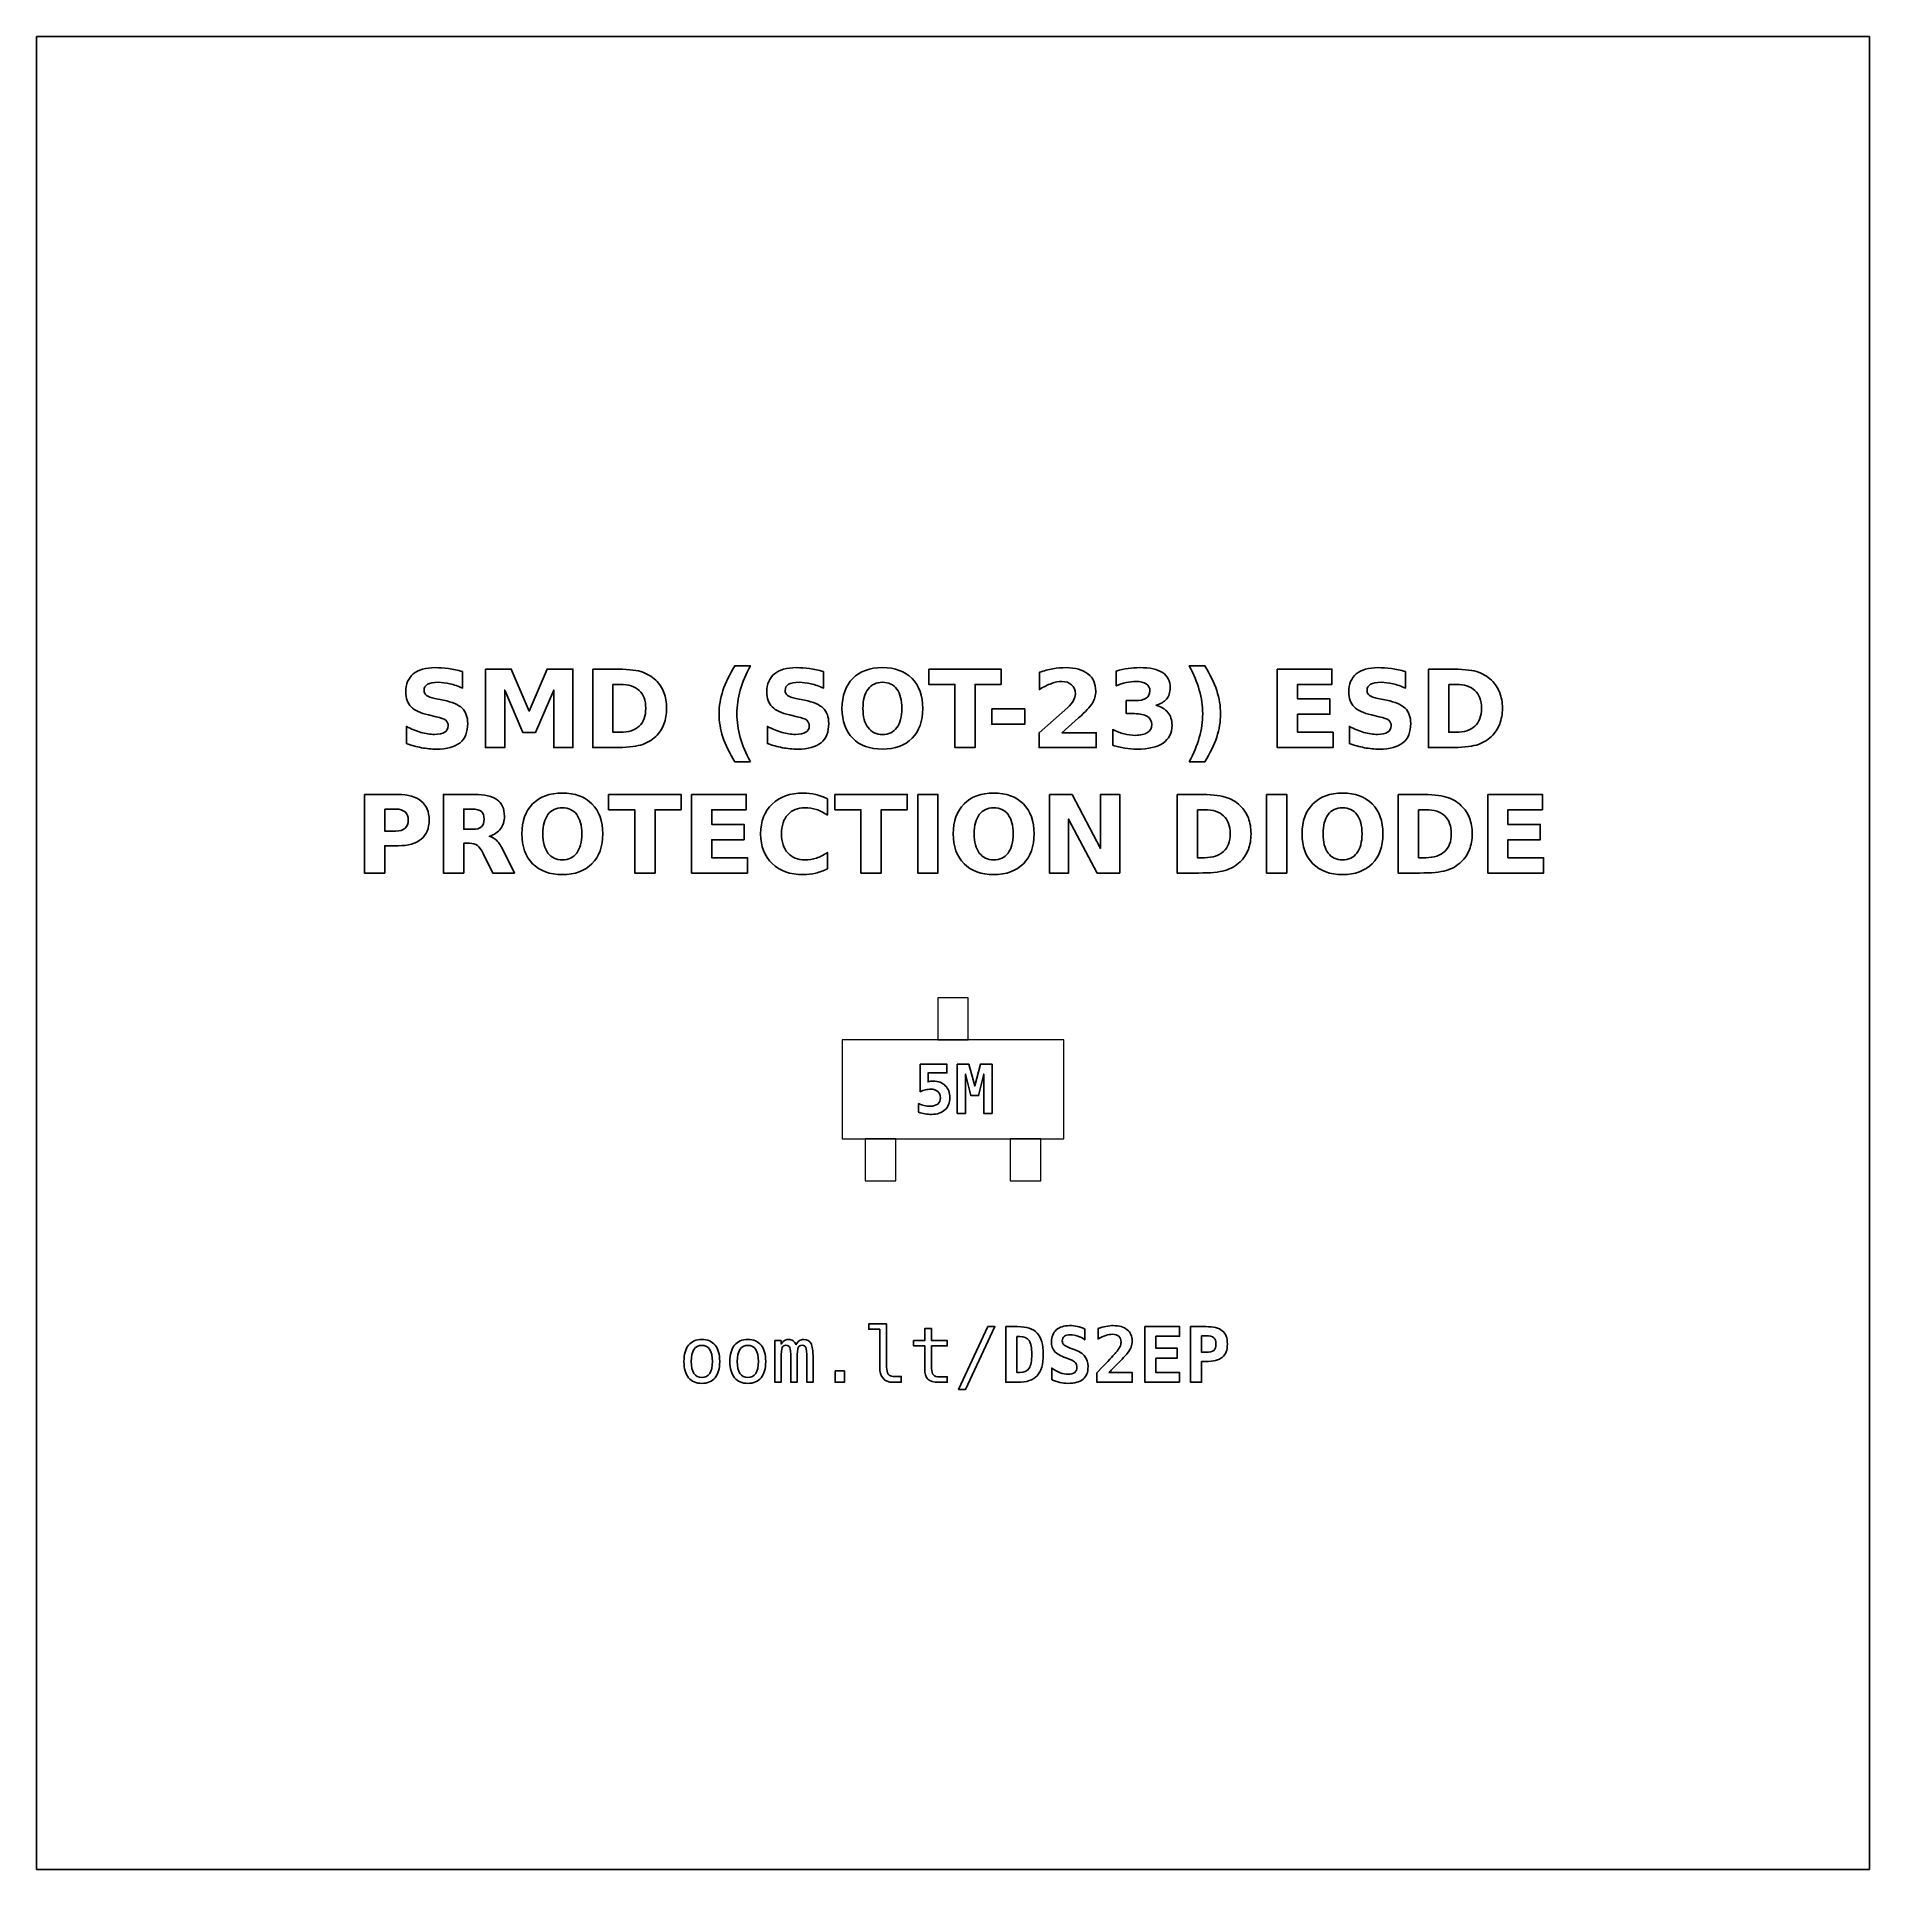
# Model space of a CAD drawing. Header units: centimetres. Extents: x -11.7 to -9.3, y -16.05 to -13.65.
import ezdxf

# ---------------------------------------------------------------- set-up
doc = ezdxf.new("R2010")
doc.units = ezdxf.units.CM
doc.header["$MEASUREMENT"] = 0
doc.layers.add('Layer 1', color=7, linetype='Continuous')

msp = doc.modelspace()

# ---------------------------------------------------------------- linework, layer by layer
at = {"layer": 'Layer 1', "color": 7}
msp.add_lwpolyline([(-11.7, -16.05), (-9.3, -16.05), (-9.3, -13.65), (-11.7, -13.65), (-11.7, -16.05)], close=True, dxfattribs=at)
at = {"layer": 'Layer 1', "color": 7, "lineweight": 9}
for points in [[(-10.52, -14.96355), (-10.48, -14.96355), (-10.48, -14.90855), (-10.52, -14.90855), (-10.52, -14.96355)], [(-10.645, -15.09355), (-10.355, -15.09355), (-10.355, -14.96355), (-10.645, -14.96355), (-10.645, -15.09355)], [(-10.615, -15.14855), (-10.575, -15.14855), (-10.575, -15.09355), (-10.615, -15.09355), (-10.615, -15.14855)], [(-10.425, -15.14855), (-10.385, -15.14855), (-10.385, -15.09355), (-10.425, -15.09355), (-10.425, -15.14855)]]:
    msp.add_lwpolyline(points, close=True, dxfattribs=at)
at = {"layer": 'Layer 1', "color": 250}
for points, knots in [([(-11.14225, -14.4814), (-11.14225, -14.4814), (-11.14225, -14.50315), (-11.14225, -14.50315), (-11.14225, -14.50315), (-11.1479, -14.50063), (-11.15342, -14.49873), (-11.15878, -14.49744), (-11.15878, -14.49744), (-11.16417, -14.49614), (-11.16925, -14.49551), (-11.17402, -14.49551), (-11.17402, -14.49551), (-11.18035, -14.49551), (-11.18505, -14.49638), (-11.18809, -14.49812), (-11.18809, -14.49812), (-11.19112, -14.49988), (-11.19263, -14.50259), (-11.19263, -14.50626), (-11.19263, -14.50626), (-11.19263, -14.50901), (-11.19162, -14.51117), (-11.18957, -14.5127), (-11.18957, -14.5127), (-11.18752, -14.51423), (-11.18381, -14.51557), (-11.17842, -14.51667), (-11.17842, -14.51667), (-11.17842, -14.51667), (-11.16713, -14.51893), (-11.16713, -14.51893), (-11.16713, -14.51893), (-11.15568, -14.52124), (-11.14757, -14.52472), (-11.14275, -14.52942), (-11.14275, -14.52942), (-11.13792, -14.5341), (-11.1355, -14.54076), (-11.1355, -14.54939), (-11.1355, -14.54939), (-11.1355, -14.56075), (-11.13886, -14.56919), (-11.14559, -14.57472), (-11.14559, -14.57472), (-11.15232, -14.58024), (-11.16259, -14.58302), (-11.17642, -14.58302), (-11.17642, -14.58302), (-11.18296, -14.58302), (-11.1895, -14.58241), (-11.19606, -14.58116), (-11.19606, -14.58116), (-11.20262, -14.57991), (-11.20921, -14.57808), (-11.21577, -14.57566), (-11.21577, -14.57566), (-11.21577, -14.57566), (-11.21577, -14.55327), (-11.21577, -14.55327), (-11.21577, -14.55327), (-11.20921, -14.55675), (-11.20286, -14.55938), (-11.19672, -14.56115), (-11.19672, -14.56115), (-11.19058, -14.56291), (-11.18468, -14.5638), (-11.17899, -14.5638), (-11.17899, -14.5638), (-11.1732, -14.5638), (-11.16876, -14.56284), (-11.16568, -14.56091), (-11.16568, -14.56091), (-11.16259, -14.55898), (-11.16107, -14.55623), (-11.16107, -14.55263), (-11.16107, -14.55263), (-11.16107, -14.54943), (-11.1621, -14.54694), (-11.16419, -14.5452), (-11.16419, -14.5452), (-11.16629, -14.54346), (-11.17045, -14.54189), (-11.17671, -14.54052), (-11.17671, -14.54052), (-11.17671, -14.54052), (-11.18698, -14.53824), (-11.18698, -14.53824), (-11.18698, -14.53824), (-11.19726, -14.53603), (-11.20479, -14.53253), (-11.20954, -14.5277), (-11.20954, -14.5277), (-11.21429, -14.52288), (-11.21666, -14.51637), (-11.21666, -14.50821), (-11.21666, -14.50821), (-11.21666, -14.49795), (-11.21335, -14.49007), (-11.20674, -14.48457), (-11.20674, -14.48457), (-11.20013, -14.47904), (-11.19063, -14.47629), (-11.17821, -14.47629), (-11.17821, -14.47629), (-11.17257, -14.47629), (-11.16676, -14.47672), (-11.16078, -14.47756), (-11.16078, -14.47756), (-11.15481, -14.47841), (-11.14863, -14.47968), (-11.14225, -14.4814)], [0, 0, 0, 0, 0.0357143, 0.0357143, 0.0357143, 0.0357143, 0.0714286, 0.0714286, 0.0714286, 0.0714286, 0.1071429, 0.1071429, 0.1071429, 0.1071429, 0.1428571, 0.1428571, 0.1428571, 0.1428571, 0.1785714, 0.1785714, 0.1785714, 0.1785714, 0.2142857, 0.2142857, 0.2142857, 0.2142857, 0.25, 0.25, 0.25, 0.25, 0.2857143, 0.2857143, 0.2857143, 0.2857143, 0.3214286, 0.3214286, 0.3214286, 0.3214286, 0.3571429, 0.3571429, 0.3571429, 0.3571429, 0.3928571, 0.3928571, 0.3928571, 0.3928571, 0.4285714, 0.4285714, 0.4285714, 0.4285714, 0.4642857, 0.4642857, 0.4642857, 0.4642857, 0.5, 0.5, 0.5, 0.5, 0.5357143, 0.5357143, 0.5357143, 0.5357143, 0.5714286, 0.5714286, 0.5714286, 0.5714286, 0.6071429, 0.6071429, 0.6071429, 0.6071429, 0.6428571, 0.6428571, 0.6428571, 0.6428571, 0.6785714, 0.6785714, 0.6785714, 0.6785714, 0.7142857, 0.7142857, 0.7142857, 0.7142857, 0.75, 0.75, 0.75, 0.75, 0.7857143, 0.7857143, 0.7857143, 0.7857143, 0.8214286, 0.8214286, 0.8214286, 0.8214286, 0.8571429, 0.8571429, 0.8571429, 0.8571429, 0.8928571, 0.8928571, 0.8928571, 0.8928571, 0.9285714, 0.9285714, 0.9285714, 0.9285714, 0.9642857, 0.9642857, 0.9642857, 0.9642857, 1, 1, 1, 1]), ([(-11.11222, -14.47815), (-11.11222, -14.47815), (-11.07847, -14.47815), (-11.07847, -14.47815), (-11.07847, -14.47815), (-11.07847, -14.47815), (-11.05502, -14.53321), (-11.05502, -14.53321), (-11.05502, -14.53321), (-11.05502, -14.53321), (-11.03146, -14.47815), (-11.03146, -14.47815), (-11.03146, -14.47815), (-11.03146, -14.47815), (-10.99778, -14.47815), (-10.99778, -14.47815), (-10.99778, -14.47815), (-10.99778, -14.47815), (-10.99778, -14.58102), (-10.99778, -14.58102), (-10.99778, -14.58102), (-10.99778, -14.58102), (-11.02285, -14.58102), (-11.02285, -14.58102), (-11.02285, -14.58102), (-11.02285, -14.58102), (-11.02285, -14.50578), (-11.02285, -14.50578), (-11.02285, -14.50578), (-11.02285, -14.50578), (-11.04656, -14.56124), (-11.04656, -14.56124), (-11.04656, -14.56124), (-11.04656, -14.56124), (-11.06337, -14.56124), (-11.06337, -14.56124), (-11.06337, -14.56124), (-11.06337, -14.56124), (-11.08708, -14.50578), (-11.08708, -14.50578), (-11.08708, -14.50578), (-11.08708, -14.50578), (-11.08708, -14.58102), (-11.08708, -14.58102), (-11.08708, -14.58102), (-11.08708, -14.58102), (-11.11222, -14.58102), (-11.11222, -14.58102), (-11.11222, -14.58102), (-11.11222, -14.58102), (-11.11222, -14.47815), (-11.11222, -14.47815)], [0, 0, 0, 0, 0.0769231, 0.0769231, 0.0769231, 0.0769231, 0.1538462, 0.1538462, 0.1538462, 0.1538462, 0.2307692, 0.2307692, 0.2307692, 0.2307692, 0.3076923, 0.3076923, 0.3076923, 0.3076923, 0.3846154, 0.3846154, 0.3846154, 0.3846154, 0.4615385, 0.4615385, 0.4615385, 0.4615385, 0.5384615, 0.5384615, 0.5384615, 0.5384615, 0.6153846, 0.6153846, 0.6153846, 0.6153846, 0.6923077, 0.6923077, 0.6923077, 0.6923077, 0.7692308, 0.7692308, 0.7692308, 0.7692308, 0.8461538, 0.8461538, 0.8461538, 0.8461538, 0.9230769, 0.9230769, 0.9230769, 0.9230769, 1, 1, 1, 1]), ([(-10.97179, -14.47815), (-10.97179, -14.47815), (-10.9438, -14.47815), (-10.9438, -14.47815), (-10.9438, -14.47815), (-10.92819, -14.47815), (-10.91657, -14.47926), (-10.90893, -14.48149), (-10.90893, -14.48149), (-10.90128, -14.48372), (-10.89472, -14.48749), (-10.88924, -14.49283), (-10.88924, -14.49283), (-10.88442, -14.49746), (-10.88085, -14.50282), (-10.87849, -14.50889), (-10.87849, -14.50889), (-10.87617, -14.51493), (-10.87499, -14.5218), (-10.87499, -14.52949), (-10.87499, -14.52949), (-10.87499, -14.53725), (-10.87617, -14.54417), (-10.87849, -14.55026), (-10.87849, -14.55026), (-10.88085, -14.55635), (-10.88442, -14.56171), (-10.88924, -14.56634), (-10.88924, -14.56634), (-10.89477, -14.57168), (-10.90138, -14.57545), (-10.90909, -14.57768), (-10.90909, -14.57768), (-10.91681, -14.57991), (-10.92838, -14.58102), (-10.9438, -14.58102), (-10.9438, -14.58102), (-10.9438, -14.58102), (-10.97179, -14.58102), (-10.97179, -14.58102), (-10.97179, -14.58102), (-10.97179, -14.58102), (-10.97179, -14.47815), (-10.97179, -14.47815)], [0, 0, 0, 0, 0.0909091, 0.0909091, 0.0909091, 0.0909091, 0.1818182, 0.1818182, 0.1818182, 0.1818182, 0.2727273, 0.2727273, 0.2727273, 0.2727273, 0.3636364, 0.3636364, 0.3636364, 0.3636364, 0.4545455, 0.4545455, 0.4545455, 0.4545455, 0.5454545, 0.5454545, 0.5454545, 0.5454545, 0.6363636, 0.6363636, 0.6363636, 0.6363636, 0.7272727, 0.7272727, 0.7272727, 0.7272727, 0.8181818, 0.8181818, 0.8181818, 0.8181818, 0.9090909, 0.9090909, 0.9090909, 0.9090909, 1, 1, 1, 1]), ([(-10.7653, -14.59962), (-10.7653, -14.59962), (-10.78576, -14.59962), (-10.78576, -14.59962), (-10.78576, -14.59962), (-10.79279, -14.58829), (-10.79799, -14.57749), (-10.80133, -14.56726), (-10.80133, -14.56726), (-10.80469, -14.55705), (-10.80636, -14.54692), (-10.80636, -14.53685), (-10.80636, -14.53685), (-10.80636, -14.52679), (-10.80467, -14.5166), (-10.80131, -14.5063), (-10.80131, -14.5063), (-10.79792, -14.49598), (-10.79275, -14.48521), (-10.78576, -14.47394), (-10.78576, -14.47394), (-10.78576, -14.47394), (-10.7653, -14.47394), (-10.7653, -14.47394), (-10.7653, -14.47394), (-10.77118, -14.48483), (-10.77558, -14.49548), (-10.77852, -14.50588), (-10.77852, -14.50588), (-10.78146, -14.51627), (-10.78294, -14.52655), (-10.78294, -14.53671), (-10.78294, -14.53671), (-10.78294, -14.54687), (-10.78148, -14.55715), (-10.77857, -14.56759), (-10.77857, -14.56759), (-10.77565, -14.57801), (-10.77123, -14.58869), (-10.7653, -14.59962)], [0, 0, 0, 0, 0.1, 0.1, 0.1, 0.1, 0.2, 0.2, 0.2, 0.2, 0.3, 0.3, 0.3, 0.3, 0.4, 0.4, 0.4, 0.4, 0.5, 0.5, 0.5, 0.5, 0.6, 0.6, 0.6, 0.6, 0.7, 0.7, 0.7, 0.7, 0.8, 0.8, 0.8, 0.8, 0.9, 0.9, 0.9, 0.9, 1, 1, 1, 1]), ([(-10.66946, -14.4814), (-10.66946, -14.4814), (-10.66946, -14.50315), (-10.66946, -14.50315), (-10.66946, -14.50315), (-10.67511, -14.50063), (-10.68063, -14.49873), (-10.68599, -14.49744), (-10.68599, -14.49744), (-10.69138, -14.49614), (-10.69646, -14.49551), (-10.70123, -14.49551), (-10.70123, -14.49551), (-10.70756, -14.49551), (-10.71226, -14.49638), (-10.7153, -14.49812), (-10.7153, -14.49812), (-10.71833, -14.49988), (-10.71984, -14.50259), (-10.71984, -14.50626), (-10.71984, -14.50626), (-10.71984, -14.50901), (-10.71883, -14.51117), (-10.71678, -14.5127), (-10.71678, -14.5127), (-10.71473, -14.51423), (-10.71102, -14.51557), (-10.70563, -14.51667), (-10.70563, -14.51667), (-10.70563, -14.51667), (-10.69434, -14.51893), (-10.69434, -14.51893), (-10.69434, -14.51893), (-10.68289, -14.52124), (-10.67478, -14.52472), (-10.66996, -14.52942), (-10.66996, -14.52942), (-10.66513, -14.5341), (-10.66271, -14.54076), (-10.66271, -14.54939), (-10.66271, -14.54939), (-10.66271, -14.56075), (-10.66607, -14.56919), (-10.6728, -14.57472), (-10.6728, -14.57472), (-10.67953, -14.58024), (-10.6898, -14.58302), (-10.70363, -14.58302), (-10.70363, -14.58302), (-10.71017, -14.58302), (-10.71671, -14.58241), (-10.72327, -14.58116), (-10.72327, -14.58116), (-10.72983, -14.57991), (-10.73642, -14.57808), (-10.74298, -14.57566), (-10.74298, -14.57566), (-10.74298, -14.57566), (-10.74298, -14.55327), (-10.74298, -14.55327), (-10.74298, -14.55327), (-10.73642, -14.55675), (-10.73007, -14.55938), (-10.72393, -14.56115), (-10.72393, -14.56115), (-10.71779, -14.56291), (-10.71189, -14.5638), (-10.7062, -14.5638), (-10.7062, -14.5638), (-10.70041, -14.5638), (-10.69597, -14.56284), (-10.69289, -14.56091), (-10.69289, -14.56091), (-10.6898, -14.55898), (-10.68828, -14.55623), (-10.68828, -14.55263), (-10.68828, -14.55263), (-10.68828, -14.54943), (-10.68931, -14.54694), (-10.6914, -14.5452), (-10.6914, -14.5452), (-10.6935, -14.54346), (-10.69766, -14.54189), (-10.70392, -14.54052), (-10.70392, -14.54052), (-10.70392, -14.54052), (-10.71419, -14.53824), (-10.71419, -14.53824), (-10.71419, -14.53824), (-10.72447, -14.53603), (-10.732, -14.53253), (-10.73675, -14.5277), (-10.73675, -14.5277), (-10.7415, -14.52288), (-10.74387, -14.51637), (-10.74387, -14.50821), (-10.74387, -14.50821), (-10.74387, -14.49795), (-10.74056, -14.49007), (-10.73395, -14.48457), (-10.73395, -14.48457), (-10.72734, -14.47904), (-10.71784, -14.47629), (-10.70542, -14.47629), (-10.70542, -14.47629), (-10.69978, -14.47629), (-10.69397, -14.47672), (-10.68799, -14.47756), (-10.68799, -14.47756), (-10.68202, -14.47841), (-10.67584, -14.47968), (-10.66946, -14.4814)], [0, 0, 0, 0, 0.0357143, 0.0357143, 0.0357143, 0.0357143, 0.0714286, 0.0714286, 0.0714286, 0.0714286, 0.1071429, 0.1071429, 0.1071429, 0.1071429, 0.1428571, 0.1428571, 0.1428571, 0.1428571, 0.1785714, 0.1785714, 0.1785714, 0.1785714, 0.2142857, 0.2142857, 0.2142857, 0.2142857, 0.25, 0.25, 0.25, 0.25, 0.2857143, 0.2857143, 0.2857143, 0.2857143, 0.3214286, 0.3214286, 0.3214286, 0.3214286, 0.3571429, 0.3571429, 0.3571429, 0.3571429, 0.3928571, 0.3928571, 0.3928571, 0.3928571, 0.4285714, 0.4285714, 0.4285714, 0.4285714, 0.4642857, 0.4642857, 0.4642857, 0.4642857, 0.5, 0.5, 0.5, 0.5, 0.5357143, 0.5357143, 0.5357143, 0.5357143, 0.5714286, 0.5714286, 0.5714286, 0.5714286, 0.6071429, 0.6071429, 0.6071429, 0.6071429, 0.6428571, 0.6428571, 0.6428571, 0.6428571, 0.6785714, 0.6785714, 0.6785714, 0.6785714, 0.7142857, 0.7142857, 0.7142857, 0.7142857, 0.75, 0.75, 0.75, 0.75, 0.7857143, 0.7857143, 0.7857143, 0.7857143, 0.8214286, 0.8214286, 0.8214286, 0.8214286, 0.8571429, 0.8571429, 0.8571429, 0.8571429, 0.8928571, 0.8928571, 0.8928571, 0.8928571, 0.9285714, 0.9285714, 0.9285714, 0.9285714, 0.9642857, 0.9642857, 0.9642857, 0.9642857, 1, 1, 1, 1]), ([(-10.59244, -14.47629), (-10.57591, -14.47629), (-10.56295, -14.48102), (-10.55359, -14.4905), (-10.55359, -14.4905), (-10.54421, -14.49995), (-10.53953, -14.513), (-10.53953, -14.52968), (-10.53953, -14.52968), (-10.53953, -14.54631), (-10.54421, -14.55936), (-10.55359, -14.56881), (-10.55359, -14.56881), (-10.56295, -14.57829), (-10.57591, -14.58302), (-10.59244, -14.58302), (-10.59244, -14.58302), (-10.60893, -14.58302), (-10.62186, -14.57829), (-10.63127, -14.56881), (-10.63127, -14.56881), (-10.64065, -14.55936), (-10.64536, -14.54631), (-10.64536, -14.52968), (-10.64536, -14.52968), (-10.64536, -14.513), (-10.64065, -14.49995), (-10.63127, -14.4905), (-10.63127, -14.4905), (-10.62186, -14.48102), (-10.60893, -14.47629), (-10.59244, -14.47629)], [0, 0, 0, 0, 0.125, 0.125, 0.125, 0.125, 0.25, 0.25, 0.25, 0.25, 0.375, 0.375, 0.375, 0.375, 0.5, 0.5, 0.5, 0.5, 0.625, 0.625, 0.625, 0.625, 0.75, 0.75, 0.75, 0.75, 0.875, 0.875, 0.875, 0.875, 1, 1, 1, 1]), ([(-10.59244, -14.49551), (-10.60053, -14.49551), (-10.60679, -14.49849), (-10.61126, -14.50447), (-10.61126, -14.50447), (-10.6157, -14.51044), (-10.61794, -14.51884), (-10.61794, -14.52968), (-10.61794, -14.52968), (-10.61794, -14.5405), (-10.6157, -14.54887), (-10.61126, -14.55484), (-10.61126, -14.55484), (-10.60679, -14.56082), (-10.60053, -14.5638), (-10.59244, -14.5638), (-10.59244, -14.5638), (-10.5843, -14.5638), (-10.57803, -14.56082), (-10.57356, -14.55484), (-10.57356, -14.55484), (-10.56911, -14.54887), (-10.56688, -14.5405), (-10.56688, -14.52968), (-10.56688, -14.52968), (-10.56688, -14.51884), (-10.56911, -14.51044), (-10.57356, -14.50447), (-10.57356, -14.50447), (-10.57803, -14.49849), (-10.5843, -14.49551), (-10.59244, -14.49551)], [0, 0, 0, 0, 0.125, 0.125, 0.125, 0.125, 0.25, 0.25, 0.25, 0.25, 0.375, 0.375, 0.375, 0.375, 0.5, 0.5, 0.5, 0.5, 0.625, 0.625, 0.625, 0.625, 0.75, 0.75, 0.75, 0.75, 0.875, 0.875, 0.875, 0.875, 1, 1, 1, 1]), ([(-10.53174, -14.47815), (-10.53174, -14.47815), (-10.43694, -14.47815), (-10.43694, -14.47815), (-10.43694, -14.47815), (-10.43694, -14.47815), (-10.43694, -14.49821), (-10.43694, -14.49821), (-10.43694, -14.49821), (-10.43694, -14.49821), (-10.47104, -14.49821), (-10.47104, -14.49821), (-10.47104, -14.49821), (-10.47104, -14.49821), (-10.47104, -14.58102), (-10.47104, -14.58102), (-10.47104, -14.58102), (-10.47104, -14.58102), (-10.49757, -14.58102), (-10.49757, -14.58102), (-10.49757, -14.58102), (-10.49757, -14.58102), (-10.49757, -14.49821), (-10.49757, -14.49821), (-10.49757, -14.49821), (-10.49757, -14.49821), (-10.53174, -14.49821), (-10.53174, -14.49821), (-10.53174, -14.49821), (-10.53174, -14.49821), (-10.53174, -14.47815), (-10.53174, -14.47815)], [0, 0, 0, 0, 0.125, 0.125, 0.125, 0.125, 0.25, 0.25, 0.25, 0.25, 0.375, 0.375, 0.375, 0.375, 0.5, 0.5, 0.5, 0.5, 0.625, 0.625, 0.625, 0.625, 0.75, 0.75, 0.75, 0.75, 0.875, 0.875, 0.875, 0.875, 1, 1, 1, 1]), ([(-10.35768, -14.56152), (-10.35768, -14.56152), (-10.3124, -14.56152), (-10.3124, -14.56152), (-10.3124, -14.56152), (-10.3124, -14.56152), (-10.3124, -14.58102), (-10.3124, -14.58102), (-10.3124, -14.58102), (-10.3124, -14.58102), (-10.38717, -14.58102), (-10.38717, -14.58102), (-10.38717, -14.58102), (-10.38717, -14.58102), (-10.38717, -14.56152), (-10.38717, -14.56152), (-10.38717, -14.56152), (-10.38717, -14.56152), (-10.34961, -14.52839), (-10.34961, -14.52839), (-10.34961, -14.52839), (-10.34625, -14.52535), (-10.34378, -14.52239), (-10.34218, -14.5195), (-10.34218, -14.5195), (-10.34056, -14.5166), (-10.33976, -14.51359), (-10.33976, -14.51046), (-10.33976, -14.51046), (-10.33976, -14.50564), (-10.34138, -14.50176), (-10.34462, -14.49882), (-10.34462, -14.49882), (-10.34785, -14.49588), (-10.35215, -14.49443), (-10.35754, -14.49443), (-10.35754, -14.49443), (-10.36167, -14.49443), (-10.36619, -14.49532), (-10.37111, -14.49708), (-10.37111, -14.49708), (-10.37602, -14.49885), (-10.38129, -14.50148), (-10.38689, -14.50496), (-10.38689, -14.50496), (-10.38689, -14.50496), (-10.38689, -14.48236), (-10.38689, -14.48236), (-10.38689, -14.48236), (-10.38091, -14.48039), (-10.37501, -14.47888), (-10.36918, -14.47785), (-10.36918, -14.47785), (-10.36334, -14.47681), (-10.35763, -14.47629), (-10.35201, -14.47629), (-10.35201, -14.47629), (-10.33971, -14.47629), (-10.33014, -14.479), (-10.32332, -14.48443), (-10.32332, -14.48443), (-10.3165, -14.48984), (-10.31309, -14.49739), (-10.31309, -14.5071), (-10.31309, -14.5071), (-10.31309, -14.5127), (-10.31454, -14.51792), (-10.31744, -14.52277), (-10.31744, -14.52277), (-10.32033, -14.52761), (-10.32642, -14.5341), (-10.33569, -14.54224), (-10.33569, -14.54224), (-10.33569, -14.54224), (-10.35768, -14.56152), (-10.35768, -14.56152)], [0, 0, 0, 0, 0.0526316, 0.0526316, 0.0526316, 0.0526316, 0.1052632, 0.1052632, 0.1052632, 0.1052632, 0.1578947, 0.1578947, 0.1578947, 0.1578947, 0.2105263, 0.2105263, 0.2105263, 0.2105263, 0.2631579, 0.2631579, 0.2631579, 0.2631579, 0.3157895, 0.3157895, 0.3157895, 0.3157895, 0.3684211, 0.3684211, 0.3684211, 0.3684211, 0.4210526, 0.4210526, 0.4210526, 0.4210526, 0.4736842, 0.4736842, 0.4736842, 0.4736842, 0.5263158, 0.5263158, 0.5263158, 0.5263158, 0.5789474, 0.5789474, 0.5789474, 0.5789474, 0.6315789, 0.6315789, 0.6315789, 0.6315789, 0.6842105, 0.6842105, 0.6842105, 0.6842105, 0.7368421, 0.7368421, 0.7368421, 0.7368421, 0.7894737, 0.7894737, 0.7894737, 0.7894737, 0.8421053, 0.8421053, 0.8421053, 0.8421053, 0.8947368, 0.8947368, 0.8947368, 0.8947368, 0.9473684, 0.9473684, 0.9473684, 0.9473684, 1, 1, 1, 1]), ([(-10.23442, -14.52554), (-10.2275, -14.52733), (-10.22221, -14.53046), (-10.21861, -14.53488), (-10.21861, -14.53488), (-10.21501, -14.53932), (-10.2132, -14.54494), (-10.2132, -14.55179), (-10.2132, -14.55179), (-10.2132, -14.56199), (-10.21711, -14.56975), (-10.22491, -14.57507), (-10.22491, -14.57507), (-10.23272, -14.58036), (-10.24411, -14.58302), (-10.25909, -14.58302), (-10.25909, -14.58302), (-10.26438, -14.58302), (-10.26967, -14.5826), (-10.27499, -14.58175), (-10.27499, -14.58175), (-10.28028, -14.5809), (-10.28552, -14.57961), (-10.29072, -14.57792), (-10.29072, -14.57792), (-10.29072, -14.57792), (-10.29072, -14.55745), (-10.29072, -14.55745), (-10.29072, -14.55745), (-10.28576, -14.55992), (-10.28084, -14.56181), (-10.27595, -14.56308), (-10.27595, -14.56308), (-10.27106, -14.56432), (-10.26624, -14.56496), (-10.26151, -14.56496), (-10.26151, -14.56496), (-10.25448, -14.56496), (-10.24909, -14.56373), (-10.24535, -14.56131), (-10.24535, -14.56131), (-10.24161, -14.55887), (-10.23973, -14.55539), (-10.23973, -14.55082), (-10.23973, -14.55082), (-10.23973, -14.54614), (-10.24166, -14.54259), (-10.24549, -14.54019), (-10.24549, -14.54019), (-10.24933, -14.53777), (-10.25499, -14.53657), (-10.26247, -14.53657), (-10.26247, -14.53657), (-10.26247, -14.53657), (-10.27308, -14.53657), (-10.27308, -14.53657), (-10.27308, -14.53657), (-10.27308, -14.53657), (-10.27308, -14.51947), (-10.27308, -14.51947), (-10.27308, -14.51947), (-10.27308, -14.51947), (-10.26193, -14.51947), (-10.26193, -14.51947), (-10.26193, -14.51947), (-10.25525, -14.51947), (-10.25031, -14.51844), (-10.24705, -14.51634), (-10.24705, -14.51634), (-10.24378, -14.51425), (-10.24215, -14.51108), (-10.24215, -14.50682), (-10.24215, -14.50682), (-10.24215, -14.50287), (-10.24373, -14.49981), (-10.2469, -14.49767), (-10.2469, -14.49767), (-10.25008, -14.49551), (-10.25455, -14.49443), (-10.26033, -14.49443), (-10.26033, -14.49443), (-10.26461, -14.49443), (-10.26892, -14.4949), (-10.27329, -14.49586), (-10.27329, -14.49586), (-10.27764, -14.49682), (-10.28197, -14.49826), (-10.2863, -14.50014), (-10.2863, -14.50014), (-10.2863, -14.50014), (-10.2863, -14.48071), (-10.2863, -14.48071), (-10.2863, -14.48071), (-10.28105, -14.47923), (-10.27588, -14.47813), (-10.27073, -14.4774), (-10.27073, -14.4774), (-10.26558, -14.47667), (-10.26055, -14.47629), (-10.25558, -14.47629), (-10.25558, -14.47629), (-10.24222, -14.47629), (-10.23221, -14.47848), (-10.22557, -14.48288), (-10.22557, -14.48288), (-10.21894, -14.48725), (-10.21563, -14.49386), (-10.21563, -14.50268), (-10.21563, -14.50268), (-10.21563, -14.50868), (-10.2172, -14.51362), (-10.22038, -14.51745), (-10.22038, -14.51745), (-10.22355, -14.52128), (-10.22823, -14.52399), (-10.23442, -14.52554)], [0, 0, 0, 0, 0.0344828, 0.0344828, 0.0344828, 0.0344828, 0.0689655, 0.0689655, 0.0689655, 0.0689655, 0.1034483, 0.1034483, 0.1034483, 0.1034483, 0.137931, 0.137931, 0.137931, 0.137931, 0.1724138, 0.1724138, 0.1724138, 0.1724138, 0.2068966, 0.2068966, 0.2068966, 0.2068966, 0.2413793, 0.2413793, 0.2413793, 0.2413793, 0.2758621, 0.2758621, 0.2758621, 0.2758621, 0.3103448, 0.3103448, 0.3103448, 0.3103448, 0.3448276, 0.3448276, 0.3448276, 0.3448276, 0.3793103, 0.3793103, 0.3793103, 0.3793103, 0.4137931, 0.4137931, 0.4137931, 0.4137931, 0.4482759, 0.4482759, 0.4482759, 0.4482759, 0.4827586, 0.4827586, 0.4827586, 0.4827586, 0.5172414, 0.5172414, 0.5172414, 0.5172414, 0.5517241, 0.5517241, 0.5517241, 0.5517241, 0.5862069, 0.5862069, 0.5862069, 0.5862069, 0.6206897, 0.6206897, 0.6206897, 0.6206897, 0.6551724, 0.6551724, 0.6551724, 0.6551724, 0.6896552, 0.6896552, 0.6896552, 0.6896552, 0.7241379, 0.7241379, 0.7241379, 0.7241379, 0.7586207, 0.7586207, 0.7586207, 0.7586207, 0.7931034, 0.7931034, 0.7931034, 0.7931034, 0.8275862, 0.8275862, 0.8275862, 0.8275862, 0.862069, 0.862069, 0.862069, 0.862069, 0.8965517, 0.8965517, 0.8965517, 0.8965517, 0.9310345, 0.9310345, 0.9310345, 0.9310345, 0.9655172, 0.9655172, 0.9655172, 0.9655172, 1, 1, 1, 1]), ([(-10.19067, -14.59962), (-10.18479, -14.58869), (-10.18037, -14.57801), (-10.17743, -14.56759), (-10.17743, -14.56759), (-10.17449, -14.55715), (-10.17303, -14.54687), (-10.17303, -14.53671), (-10.17303, -14.53671), (-10.17303, -14.52655), (-10.17449, -14.51627), (-10.17743, -14.50588), (-10.17743, -14.50588), (-10.18037, -14.49548), (-10.18479, -14.48483), (-10.19067, -14.47394), (-10.19067, -14.47394), (-10.19067, -14.47394), (-10.17021, -14.47394), (-10.17021, -14.47394), (-10.17021, -14.47394), (-10.16323, -14.48521), (-10.15805, -14.49598), (-10.15466, -14.5063), (-10.15466, -14.5063), (-10.1513, -14.5166), (-10.14961, -14.52679), (-10.14961, -14.53685), (-10.14961, -14.53685), (-10.14961, -14.54692), (-10.15128, -14.55705), (-10.15464, -14.56726), (-10.15464, -14.56726), (-10.15798, -14.57749), (-10.16318, -14.58829), (-10.17021, -14.59962), (-10.17021, -14.59962), (-10.17021, -14.59962), (-10.19067, -14.59962), (-10.19067, -14.59962)], [0, 0, 0, 0, 0.1, 0.1, 0.1, 0.1, 0.2, 0.2, 0.2, 0.2, 0.3, 0.3, 0.3, 0.3, 0.4, 0.4, 0.4, 0.4, 0.5, 0.5, 0.5, 0.5, 0.6, 0.6, 0.6, 0.6, 0.7, 0.7, 0.7, 0.7, 0.8, 0.8, 0.8, 0.8, 0.9, 0.9, 0.9, 0.9, 1, 1, 1, 1]), ([(-10.07538, -14.47815), (-10.07538, -14.47815), (-10.00379, -14.47815), (-10.00379, -14.47815), (-10.00379, -14.47815), (-10.00379, -14.47815), (-10.00379, -14.49821), (-10.00379, -14.49821), (-10.00379, -14.49821), (-10.00379, -14.49821), (-10.04885, -14.49821), (-10.04885, -14.49821), (-10.04885, -14.49821), (-10.04885, -14.49821), (-10.04885, -14.51736), (-10.04885, -14.51736), (-10.04885, -14.51736), (-10.04885, -14.51736), (-10.0065, -14.51736), (-10.0065, -14.51736), (-10.0065, -14.51736), (-10.0065, -14.51736), (-10.0065, -14.53742), (-10.0065, -14.53742), (-10.0065, -14.53742), (-10.0065, -14.53742), (-10.04885, -14.53742), (-10.04885, -14.53742), (-10.04885, -14.53742), (-10.04885, -14.53742), (-10.04885, -14.56096), (-10.04885, -14.56096), (-10.04885, -14.56096), (-10.04885, -14.56096), (-10.00229, -14.56096), (-10.00229, -14.56096), (-10.00229, -14.56096), (-10.00229, -14.56096), (-10.00229, -14.58102), (-10.00229, -14.58102), (-10.00229, -14.58102), (-10.00229, -14.58102), (-10.07538, -14.58102), (-10.07538, -14.58102), (-10.07538, -14.58102), (-10.07538, -14.58102), (-10.07538, -14.47815), (-10.07538, -14.47815)], [0, 0, 0, 0, 0.0833333, 0.0833333, 0.0833333, 0.0833333, 0.1666667, 0.1666667, 0.1666667, 0.1666667, 0.25, 0.25, 0.25, 0.25, 0.3333333, 0.3333333, 0.3333333, 0.3333333, 0.4166667, 0.4166667, 0.4166667, 0.4166667, 0.5, 0.5, 0.5, 0.5, 0.5833333, 0.5833333, 0.5833333, 0.5833333, 0.6666667, 0.6666667, 0.6666667, 0.6666667, 0.75, 0.75, 0.75, 0.75, 0.8333333, 0.8333333, 0.8333333, 0.8333333, 0.9166667, 0.9166667, 0.9166667, 0.9166667, 1, 1, 1, 1]), ([(-9.90739, -14.4814), (-9.90739, -14.4814), (-9.90739, -14.50315), (-9.90739, -14.50315), (-9.90739, -14.50315), (-9.91304, -14.50063), (-9.91856, -14.49873), (-9.92392, -14.49744), (-9.92392, -14.49744), (-9.92931, -14.49614), (-9.93439, -14.49551), (-9.93916, -14.49551), (-9.93916, -14.49551), (-9.94549, -14.49551), (-9.95019, -14.49638), (-9.95323, -14.49812), (-9.95323, -14.49812), (-9.95626, -14.49988), (-9.95777, -14.50259), (-9.95777, -14.50626), (-9.95777, -14.50626), (-9.95777, -14.50901), (-9.95676, -14.51117), (-9.95471, -14.5127), (-9.95471, -14.5127), (-9.95266, -14.51423), (-9.94895, -14.51557), (-9.94356, -14.51667), (-9.94356, -14.51667), (-9.94356, -14.51667), (-9.93227, -14.51893), (-9.93227, -14.51893), (-9.93227, -14.51893), (-9.92082, -14.52124), (-9.91271, -14.52472), (-9.90789, -14.52942), (-9.90789, -14.52942), (-9.90306, -14.5341), (-9.90064, -14.54076), (-9.90064, -14.54939), (-9.90064, -14.54939), (-9.90064, -14.56075), (-9.904, -14.56919), (-9.91073, -14.57472), (-9.91073, -14.57472), (-9.91746, -14.58024), (-9.92773, -14.58302), (-9.94156, -14.58302), (-9.94156, -14.58302), (-9.9481, -14.58302), (-9.95464, -14.58241), (-9.9612, -14.58116), (-9.9612, -14.58116), (-9.96776, -14.57991), (-9.97435, -14.57808), (-9.98091, -14.57566), (-9.98091, -14.57566), (-9.98091, -14.57566), (-9.98091, -14.55327), (-9.98091, -14.55327), (-9.98091, -14.55327), (-9.97435, -14.55675), (-9.968, -14.55938), (-9.96186, -14.56115), (-9.96186, -14.56115), (-9.95572, -14.56291), (-9.94982, -14.5638), (-9.94413, -14.5638), (-9.94413, -14.5638), (-9.93834, -14.5638), (-9.9339, -14.56284), (-9.93082, -14.56091), (-9.93082, -14.56091), (-9.92773, -14.55898), (-9.92621, -14.55623), (-9.92621, -14.55263), (-9.92621, -14.55263), (-9.92621, -14.54943), (-9.92724, -14.54694), (-9.92933, -14.5452), (-9.92933, -14.5452), (-9.93143, -14.54346), (-9.93559, -14.54189), (-9.94185, -14.54052), (-9.94185, -14.54052), (-9.94185, -14.54052), (-9.95212, -14.53824), (-9.95212, -14.53824), (-9.95212, -14.53824), (-9.9624, -14.53603), (-9.96993, -14.53253), (-9.97468, -14.5277), (-9.97468, -14.5277), (-9.97943, -14.52288), (-9.9818, -14.51637), (-9.9818, -14.50821), (-9.9818, -14.50821), (-9.9818, -14.49795), (-9.97849, -14.49007), (-9.97188, -14.48457), (-9.97188, -14.48457), (-9.96527, -14.47904), (-9.95577, -14.47629), (-9.94335, -14.47629), (-9.94335, -14.47629), (-9.93771, -14.47629), (-9.9319, -14.47672), (-9.92592, -14.47756), (-9.92592, -14.47756), (-9.91995, -14.47841), (-9.91377, -14.47968), (-9.90739, -14.4814)], [0, 0, 0, 0, 0.0357143, 0.0357143, 0.0357143, 0.0357143, 0.0714286, 0.0714286, 0.0714286, 0.0714286, 0.1071429, 0.1071429, 0.1071429, 0.1071429, 0.1428571, 0.1428571, 0.1428571, 0.1428571, 0.1785714, 0.1785714, 0.1785714, 0.1785714, 0.2142857, 0.2142857, 0.2142857, 0.2142857, 0.25, 0.25, 0.25, 0.25, 0.2857143, 0.2857143, 0.2857143, 0.2857143, 0.3214286, 0.3214286, 0.3214286, 0.3214286, 0.3571429, 0.3571429, 0.3571429, 0.3571429, 0.3928571, 0.3928571, 0.3928571, 0.3928571, 0.4285714, 0.4285714, 0.4285714, 0.4285714, 0.4642857, 0.4642857, 0.4642857, 0.4642857, 0.5, 0.5, 0.5, 0.5, 0.5357143, 0.5357143, 0.5357143, 0.5357143, 0.5714286, 0.5714286, 0.5714286, 0.5714286, 0.6071429, 0.6071429, 0.6071429, 0.6071429, 0.6428571, 0.6428571, 0.6428571, 0.6428571, 0.6785714, 0.6785714, 0.6785714, 0.6785714, 0.7142857, 0.7142857, 0.7142857, 0.7142857, 0.75, 0.75, 0.75, 0.75, 0.7857143, 0.7857143, 0.7857143, 0.7857143, 0.8214286, 0.8214286, 0.8214286, 0.8214286, 0.8571429, 0.8571429, 0.8571429, 0.8571429, 0.8928571, 0.8928571, 0.8928571, 0.8928571, 0.9285714, 0.9285714, 0.9285714, 0.9285714, 0.9642857, 0.9642857, 0.9642857, 0.9642857, 1, 1, 1, 1]), ([(-9.87736, -14.47815), (-9.87736, -14.47815), (-9.84937, -14.47815), (-9.84937, -14.47815), (-9.84937, -14.47815), (-9.83376, -14.47815), (-9.82214, -14.47926), (-9.8145, -14.48149), (-9.8145, -14.48149), (-9.80685, -14.48372), (-9.80029, -14.48749), (-9.79481, -14.49283), (-9.79481, -14.49283), (-9.78999, -14.49746), (-9.78642, -14.50282), (-9.78406, -14.50889), (-9.78406, -14.50889), (-9.78174, -14.51493), (-9.78056, -14.5218), (-9.78056, -14.52949), (-9.78056, -14.52949), (-9.78056, -14.53725), (-9.78174, -14.54417), (-9.78406, -14.55026), (-9.78406, -14.55026), (-9.78642, -14.55635), (-9.78999, -14.56171), (-9.79481, -14.56634), (-9.79481, -14.56634), (-9.80034, -14.57168), (-9.80695, -14.57545), (-9.81466, -14.57768), (-9.81466, -14.57768), (-9.82238, -14.57991), (-9.83395, -14.58102), (-9.84937, -14.58102), (-9.84937, -14.58102), (-9.84937, -14.58102), (-9.87736, -14.58102), (-9.87736, -14.58102), (-9.87736, -14.58102), (-9.87736, -14.58102), (-9.87736, -14.47815), (-9.87736, -14.47815)], [0, 0, 0, 0, 0.0909091, 0.0909091, 0.0909091, 0.0909091, 0.1818182, 0.1818182, 0.1818182, 0.1818182, 0.2727273, 0.2727273, 0.2727273, 0.2727273, 0.3636364, 0.3636364, 0.3636364, 0.3636364, 0.4545455, 0.4545455, 0.4545455, 0.4545455, 0.5454545, 0.5454545, 0.5454545, 0.5454545, 0.6363636, 0.6363636, 0.6363636, 0.6363636, 0.7272727, 0.7272727, 0.7272727, 0.7272727, 0.8181818, 0.8181818, 0.8181818, 0.8181818, 0.9090909, 0.9090909, 0.9090909, 0.9090909, 1, 1, 1, 1]), ([(-10.94526, -14.49821), (-10.94526, -14.49821), (-10.94526, -14.56096), (-10.94526, -14.56096), (-10.94526, -14.56096), (-10.94526, -14.56096), (-10.93576, -14.56096), (-10.93576, -14.56096), (-10.93576, -14.56096), (-10.92492, -14.56096), (-10.91664, -14.55828), (-10.91093, -14.55289), (-10.91093, -14.55289), (-10.90521, -14.54753), (-10.90234, -14.53972), (-10.90234, -14.52949), (-10.90234, -14.52949), (-10.90234, -14.51928), (-10.90519, -14.51152), (-10.91088, -14.50621), (-10.91088, -14.50621), (-10.91657, -14.50087), (-10.92487, -14.49821), (-10.93576, -14.49821), (-10.93576, -14.49821), (-10.93576, -14.49821), (-10.94526, -14.49821), (-10.94526, -14.49821)], [0, 0, 0, 0, 0.1428571, 0.1428571, 0.1428571, 0.1428571, 0.2857143, 0.2857143, 0.2857143, 0.2857143, 0.4285714, 0.4285714, 0.4285714, 0.4285714, 0.5714286, 0.5714286, 0.5714286, 0.5714286, 0.7142857, 0.7142857, 0.7142857, 0.7142857, 0.8571429, 0.8571429, 0.8571429, 0.8571429, 1, 1, 1, 1]), ([(-9.85083, -14.49821), (-9.85083, -14.49821), (-9.85083, -14.56096), (-9.85083, -14.56096), (-9.85083, -14.56096), (-9.85083, -14.56096), (-9.84133, -14.56096), (-9.84133, -14.56096), (-9.84133, -14.56096), (-9.83049, -14.56096), (-9.82221, -14.55828), (-9.8165, -14.55289), (-9.8165, -14.55289), (-9.81078, -14.54753), (-9.80791, -14.53972), (-9.80791, -14.52949), (-9.80791, -14.52949), (-9.80791, -14.51928), (-9.81076, -14.51152), (-9.81645, -14.50621), (-9.81645, -14.50621), (-9.82214, -14.50087), (-9.83044, -14.49821), (-9.84133, -14.49821), (-9.84133, -14.49821), (-9.84133, -14.49821), (-9.85083, -14.49821), (-9.85083, -14.49821)], [0, 0, 0, 0, 0.1428571, 0.1428571, 0.1428571, 0.1428571, 0.2857143, 0.2857143, 0.2857143, 0.2857143, 0.4285714, 0.4285714, 0.4285714, 0.4285714, 0.5714286, 0.5714286, 0.5714286, 0.5714286, 0.7142857, 0.7142857, 0.7142857, 0.7142857, 0.8571429, 0.8571429, 0.8571429, 0.8571429, 1, 1, 1, 1]), ([(-10.44926, -14.53039), (-10.44926, -14.53039), (-10.40598, -14.53039), (-10.40598, -14.53039), (-10.40598, -14.53039), (-10.40598, -14.53039), (-10.40598, -14.55045), (-10.40598, -14.55045), (-10.40598, -14.55045), (-10.40598, -14.55045), (-10.44926, -14.55045), (-10.44926, -14.55045), (-10.44926, -14.55045), (-10.44926, -14.55045), (-10.44926, -14.53039), (-10.44926, -14.53039)], [0, 0, 0, 0, 0.25, 0.25, 0.25, 0.25, 0.5, 0.5, 0.5, 0.5, 0.75, 0.75, 0.75, 0.75, 1, 1, 1, 1]), ([(-11.27068, -14.6424), (-11.27068, -14.6424), (-11.22666, -14.6424), (-11.22666, -14.6424), (-11.22666, -14.6424), (-11.21356, -14.6424), (-11.20351, -14.64532), (-11.1965, -14.65113), (-11.1965, -14.65113), (-11.1895, -14.65694), (-11.18599, -14.66521), (-11.18599, -14.67596), (-11.18599, -14.67596), (-11.18599, -14.68673), (-11.1895, -14.69503), (-11.1965, -14.70084), (-11.1965, -14.70084), (-11.20351, -14.70665), (-11.21356, -14.70957), (-11.22666, -14.70957), (-11.22666, -14.70957), (-11.22666, -14.70957), (-11.24415, -14.70957), (-11.24415, -14.70957), (-11.24415, -14.70957), (-11.24415, -14.70957), (-11.24415, -14.74527), (-11.24415, -14.74527), (-11.24415, -14.74527), (-11.24415, -14.74527), (-11.27068, -14.74527), (-11.27068, -14.74527), (-11.27068, -14.74527), (-11.27068, -14.74527), (-11.27068, -14.6424), (-11.27068, -14.6424)], [0, 0, 0, 0, 0.1111111, 0.1111111, 0.1111111, 0.1111111, 0.2222222, 0.2222222, 0.2222222, 0.2222222, 0.3333333, 0.3333333, 0.3333333, 0.3333333, 0.4444444, 0.4444444, 0.4444444, 0.4444444, 0.5555556, 0.5555556, 0.5555556, 0.5555556, 0.6666667, 0.6666667, 0.6666667, 0.6666667, 0.7777778, 0.7777778, 0.7777778, 0.7777778, 0.8888889, 0.8888889, 0.8888889, 0.8888889, 1, 1, 1, 1]), ([(-11.24415, -14.66162), (-11.24415, -14.66162), (-11.24415, -14.69035), (-11.24415, -14.69035), (-11.24415, -14.69035), (-11.24415, -14.69035), (-11.22948, -14.69035), (-11.22948, -14.69035), (-11.22948, -14.69035), (-11.22433, -14.69035), (-11.22035, -14.68911), (-11.21755, -14.68659), (-11.21755, -14.68659), (-11.21475, -14.6841), (-11.21334, -14.68055), (-11.21334, -14.67596), (-11.21334, -14.67596), (-11.21334, -14.67135), (-11.21475, -14.66782), (-11.21755, -14.66533), (-11.21755, -14.66533), (-11.22035, -14.66286), (-11.22433, -14.66162), (-11.22948, -14.66162), (-11.22948, -14.66162), (-11.22948, -14.66162), (-11.24415, -14.66162), (-11.24415, -14.66162)], [0, 0, 0, 0, 0.1428571, 0.1428571, 0.1428571, 0.1428571, 0.2857143, 0.2857143, 0.2857143, 0.2857143, 0.4285714, 0.4285714, 0.4285714, 0.4285714, 0.5714286, 0.5714286, 0.5714286, 0.5714286, 0.7142857, 0.7142857, 0.7142857, 0.7142857, 0.8571429, 0.8571429, 0.8571429, 0.8571429, 1, 1, 1, 1]), ([(-11.14074, -14.70635), (-11.14074, -14.70635), (-11.14074, -14.74527), (-11.14074, -14.74527), (-11.14074, -14.74527), (-11.14074, -14.74527), (-11.16727, -14.74527), (-11.16727, -14.74527), (-11.16727, -14.74527), (-11.16727, -14.74527), (-11.16727, -14.6424), (-11.16727, -14.6424), (-11.16727, -14.6424), (-11.16727, -14.6424), (-11.12675, -14.6424), (-11.12675, -14.6424), (-11.12675, -14.6424), (-11.1132, -14.6424), (-11.10325, -14.64468), (-11.09695, -14.64922), (-11.09695, -14.64922), (-11.09063, -14.65376), (-11.08747, -14.66096), (-11.08747, -14.67079), (-11.08747, -14.67079), (-11.08747, -14.67758), (-11.08912, -14.68318), (-11.09239, -14.68753), (-11.09239, -14.68753), (-11.09568, -14.69191), (-11.10064, -14.69513), (-11.10725, -14.69718), (-11.10725, -14.69718), (-11.10363, -14.69802), (-11.10036, -14.69988), (-11.09749, -14.7028), (-11.09749, -14.7028), (-11.09462, -14.70571), (-11.09173, -14.71013), (-11.08879, -14.71606), (-11.08879, -14.71606), (-11.08879, -14.71606), (-11.07437, -14.74527), (-11.07437, -14.74527), (-11.07437, -14.74527), (-11.07437, -14.74527), (-11.10264, -14.74527), (-11.10264, -14.74527), (-11.10264, -14.74527), (-11.10264, -14.74527), (-11.11518, -14.71971), (-11.11518, -14.71971), (-11.11518, -14.71971), (-11.11769, -14.71458), (-11.12026, -14.71105), (-11.12287, -14.70917), (-11.12287, -14.70917), (-11.12546, -14.70729), (-11.12891, -14.70635), (-11.13324, -14.70635), (-11.13324, -14.70635), (-11.13324, -14.70635), (-11.14074, -14.70635), (-11.14074, -14.70635)], [0, 0, 0, 0, 0.0625, 0.0625, 0.0625, 0.0625, 0.125, 0.125, 0.125, 0.125, 0.1875, 0.1875, 0.1875, 0.1875, 0.25, 0.25, 0.25, 0.25, 0.3125, 0.3125, 0.3125, 0.3125, 0.375, 0.375, 0.375, 0.375, 0.4375, 0.4375, 0.4375, 0.4375, 0.5, 0.5, 0.5, 0.5, 0.5625, 0.5625, 0.5625, 0.5625, 0.625, 0.625, 0.625, 0.625, 0.6875, 0.6875, 0.6875, 0.6875, 0.75, 0.75, 0.75, 0.75, 0.8125, 0.8125, 0.8125, 0.8125, 0.875, 0.875, 0.875, 0.875, 0.9375, 0.9375, 0.9375, 0.9375, 1, 1, 1, 1]), ([(-11.12957, -14.68803), (-11.12402, -14.68803), (-11.12002, -14.68699), (-11.11762, -14.68492), (-11.11762, -14.68492), (-11.1152, -14.68285), (-11.114, -14.67944), (-11.114, -14.67471), (-11.114, -14.67471), (-11.114, -14.67003), (-11.1152, -14.66667), (-11.11762, -14.66465), (-11.11762, -14.66465), (-11.12002, -14.66263), (-11.12402, -14.66162), (-11.12957, -14.66162), (-11.12957, -14.66162), (-11.12957, -14.66162), (-11.14074, -14.66162), (-11.14074, -14.66162), (-11.14074, -14.66162), (-11.14074, -14.66162), (-11.14074, -14.68803), (-11.14074, -14.68803), (-11.14074, -14.68803), (-11.14074, -14.68803), (-11.12957, -14.68803), (-11.12957, -14.68803)], [0, 0, 0, 0, 0.1428571, 0.1428571, 0.1428571, 0.1428571, 0.2857143, 0.2857143, 0.2857143, 0.2857143, 0.4285714, 0.4285714, 0.4285714, 0.4285714, 0.5714286, 0.5714286, 0.5714286, 0.5714286, 0.7142857, 0.7142857, 0.7142857, 0.7142857, 0.8571429, 0.8571429, 0.8571429, 0.8571429, 1, 1, 1, 1]), ([(-11.01163, -14.64054), (-10.9951, -14.64054), (-10.98214, -14.64527), (-10.97278, -14.65475), (-10.97278, -14.65475), (-10.9634, -14.6642), (-10.95872, -14.67725), (-10.95872, -14.69393), (-10.95872, -14.69393), (-10.95872, -14.71056), (-10.9634, -14.72361), (-10.97278, -14.73306), (-10.97278, -14.73306), (-10.98214, -14.74254), (-10.9951, -14.74727), (-11.01163, -14.74727), (-11.01163, -14.74727), (-11.02812, -14.74727), (-11.04105, -14.74254), (-11.05046, -14.73306), (-11.05046, -14.73306), (-11.05984, -14.72361), (-11.06455, -14.71056), (-11.06455, -14.69393), (-11.06455, -14.69393), (-11.06455, -14.67725), (-11.05984, -14.6642), (-11.05046, -14.65475), (-11.05046, -14.65475), (-11.04105, -14.64527), (-11.02812, -14.64054), (-11.01163, -14.64054)], [0, 0, 0, 0, 0.125, 0.125, 0.125, 0.125, 0.25, 0.25, 0.25, 0.25, 0.375, 0.375, 0.375, 0.375, 0.5, 0.5, 0.5, 0.5, 0.625, 0.625, 0.625, 0.625, 0.75, 0.75, 0.75, 0.75, 0.875, 0.875, 0.875, 0.875, 1, 1, 1, 1]), ([(-11.01163, -14.65976), (-11.01972, -14.65976), (-11.02598, -14.66274), (-11.03045, -14.66872), (-11.03045, -14.66872), (-11.03489, -14.67469), (-11.03713, -14.68309), (-11.03713, -14.69393), (-11.03713, -14.69393), (-11.03713, -14.70475), (-11.03489, -14.71312), (-11.03045, -14.71909), (-11.03045, -14.71909), (-11.02598, -14.72507), (-11.01972, -14.72805), (-11.01163, -14.72805), (-11.01163, -14.72805), (-11.00349, -14.72805), (-10.99722, -14.72507), (-10.99275, -14.71909), (-10.99275, -14.71909), (-10.9883, -14.71312), (-10.98607, -14.70475), (-10.98607, -14.69393), (-10.98607, -14.69393), (-10.98607, -14.68309), (-10.9883, -14.67469), (-10.99275, -14.66872), (-10.99275, -14.66872), (-10.99722, -14.66274), (-11.00349, -14.65976), (-11.01163, -14.65976)], [0, 0, 0, 0, 0.125, 0.125, 0.125, 0.125, 0.25, 0.25, 0.25, 0.25, 0.375, 0.375, 0.375, 0.375, 0.5, 0.5, 0.5, 0.5, 0.625, 0.625, 0.625, 0.625, 0.75, 0.75, 0.75, 0.75, 0.875, 0.875, 0.875, 0.875, 1, 1, 1, 1]), ([(-10.95093, -14.6424), (-10.95093, -14.6424), (-10.85613, -14.6424), (-10.85613, -14.6424), (-10.85613, -14.6424), (-10.85613, -14.6424), (-10.85613, -14.66246), (-10.85613, -14.66246), (-10.85613, -14.66246), (-10.85613, -14.66246), (-10.89023, -14.66246), (-10.89023, -14.66246), (-10.89023, -14.66246), (-10.89023, -14.66246), (-10.89023, -14.74527), (-10.89023, -14.74527), (-10.89023, -14.74527), (-10.89023, -14.74527), (-10.91676, -14.74527), (-10.91676, -14.74527), (-10.91676, -14.74527), (-10.91676, -14.74527), (-10.91676, -14.66246), (-10.91676, -14.66246), (-10.91676, -14.66246), (-10.91676, -14.66246), (-10.95093, -14.66246), (-10.95093, -14.66246), (-10.95093, -14.66246), (-10.95093, -14.66246), (-10.95093, -14.6424), (-10.95093, -14.6424)], [0, 0, 0, 0, 0.125, 0.125, 0.125, 0.125, 0.25, 0.25, 0.25, 0.25, 0.375, 0.375, 0.375, 0.375, 0.5, 0.5, 0.5, 0.5, 0.625, 0.625, 0.625, 0.625, 0.75, 0.75, 0.75, 0.75, 0.875, 0.875, 0.875, 0.875, 1, 1, 1, 1]), ([(-10.84239, -14.6424), (-10.84239, -14.6424), (-10.7708, -14.6424), (-10.7708, -14.6424), (-10.7708, -14.6424), (-10.7708, -14.6424), (-10.7708, -14.66246), (-10.7708, -14.66246), (-10.7708, -14.66246), (-10.7708, -14.66246), (-10.81586, -14.66246), (-10.81586, -14.66246), (-10.81586, -14.66246), (-10.81586, -14.66246), (-10.81586, -14.68161), (-10.81586, -14.68161), (-10.81586, -14.68161), (-10.81586, -14.68161), (-10.77351, -14.68161), (-10.77351, -14.68161), (-10.77351, -14.68161), (-10.77351, -14.68161), (-10.77351, -14.70167), (-10.77351, -14.70167), (-10.77351, -14.70167), (-10.77351, -14.70167), (-10.81586, -14.70167), (-10.81586, -14.70167), (-10.81586, -14.70167), (-10.81586, -14.70167), (-10.81586, -14.72521), (-10.81586, -14.72521), (-10.81586, -14.72521), (-10.81586, -14.72521), (-10.7693, -14.72521), (-10.7693, -14.72521), (-10.7693, -14.72521), (-10.7693, -14.72521), (-10.7693, -14.74527), (-10.7693, -14.74527), (-10.7693, -14.74527), (-10.7693, -14.74527), (-10.84239, -14.74527), (-10.84239, -14.74527), (-10.84239, -14.74527), (-10.84239, -14.74527), (-10.84239, -14.6424), (-10.84239, -14.6424)], [0, 0, 0, 0, 0.0833333, 0.0833333, 0.0833333, 0.0833333, 0.1666667, 0.1666667, 0.1666667, 0.1666667, 0.25, 0.25, 0.25, 0.25, 0.3333333, 0.3333333, 0.3333333, 0.3333333, 0.4166667, 0.4166667, 0.4166667, 0.4166667, 0.5, 0.5, 0.5, 0.5, 0.5833333, 0.5833333, 0.5833333, 0.5833333, 0.6666667, 0.6666667, 0.6666667, 0.6666667, 0.75, 0.75, 0.75, 0.75, 0.8333333, 0.8333333, 0.8333333, 0.8333333, 0.9166667, 0.9166667, 0.9166667, 0.9166667, 1, 1, 1, 1]), ([(-10.66441, -14.73963), (-10.66927, -14.74214), (-10.67435, -14.74405), (-10.67965, -14.74534), (-10.67965, -14.74534), (-10.68491, -14.74663), (-10.69044, -14.74727), (-10.69618, -14.74727), (-10.69618, -14.74727), (-10.7133, -14.74727), (-10.72687, -14.74247), (-10.73689, -14.7329), (-10.73689, -14.7329), (-10.74691, -14.72333), (-10.75192, -14.71035), (-10.75192, -14.69393), (-10.75192, -14.69393), (-10.75192, -14.67749), (-10.74691, -14.66448), (-10.73689, -14.65491), (-10.73689, -14.65491), (-10.72687, -14.64534), (-10.7133, -14.64054), (-10.69618, -14.64054), (-10.69618, -14.64054), (-10.69044, -14.64054), (-10.68491, -14.64118), (-10.67965, -14.64247), (-10.67965, -14.64247), (-10.67435, -14.64376), (-10.66927, -14.64567), (-10.66441, -14.64819), (-10.66441, -14.64819), (-10.66441, -14.64819), (-10.66441, -14.66947), (-10.66441, -14.66947), (-10.66441, -14.66947), (-10.66932, -14.66611), (-10.67417, -14.66366), (-10.67894, -14.66211), (-10.67894, -14.66211), (-10.68371, -14.66053), (-10.68875, -14.65976), (-10.69404, -14.65976), (-10.69404, -14.65976), (-10.70349, -14.65976), (-10.71095, -14.66279), (-10.71636, -14.66886), (-10.71636, -14.66886), (-10.72179, -14.67493), (-10.7245, -14.68328), (-10.7245, -14.69393), (-10.7245, -14.69393), (-10.7245, -14.70456), (-10.72179, -14.71289), (-10.71636, -14.71895), (-10.71636, -14.71895), (-10.71095, -14.72502), (-10.70349, -14.72805), (-10.69404, -14.72805), (-10.69404, -14.72805), (-10.68875, -14.72805), (-10.68371, -14.72728), (-10.67894, -14.7257), (-10.67894, -14.7257), (-10.67417, -14.72415), (-10.66932, -14.7217), (-10.66441, -14.71834), (-10.66441, -14.71834), (-10.66441, -14.71834), (-10.66441, -14.73963), (-10.66441, -14.73963)], [0, 0, 0, 0, 0.0555556, 0.0555556, 0.0555556, 0.0555556, 0.1111111, 0.1111111, 0.1111111, 0.1111111, 0.1666667, 0.1666667, 0.1666667, 0.1666667, 0.2222222, 0.2222222, 0.2222222, 0.2222222, 0.2777778, 0.2777778, 0.2777778, 0.2777778, 0.3333333, 0.3333333, 0.3333333, 0.3333333, 0.3888889, 0.3888889, 0.3888889, 0.3888889, 0.4444444, 0.4444444, 0.4444444, 0.4444444, 0.5, 0.5, 0.5, 0.5, 0.5555556, 0.5555556, 0.5555556, 0.5555556, 0.6111111, 0.6111111, 0.6111111, 0.6111111, 0.6666667, 0.6666667, 0.6666667, 0.6666667, 0.7222222, 0.7222222, 0.7222222, 0.7222222, 0.7777778, 0.7777778, 0.7777778, 0.7777778, 0.8333333, 0.8333333, 0.8333333, 0.8333333, 0.8888889, 0.8888889, 0.8888889, 0.8888889, 0.9444444, 0.9444444, 0.9444444, 0.9444444, 1, 1, 1, 1]), ([(-10.65472, -14.6424), (-10.65472, -14.6424), (-10.55992, -14.6424), (-10.55992, -14.6424), (-10.55992, -14.6424), (-10.55992, -14.6424), (-10.55992, -14.66246), (-10.55992, -14.66246), (-10.55992, -14.66246), (-10.55992, -14.66246), (-10.59402, -14.66246), (-10.59402, -14.66246), (-10.59402, -14.66246), (-10.59402, -14.66246), (-10.59402, -14.74527), (-10.59402, -14.74527), (-10.59402, -14.74527), (-10.59402, -14.74527), (-10.62055, -14.74527), (-10.62055, -14.74527), (-10.62055, -14.74527), (-10.62055, -14.74527), (-10.62055, -14.66246), (-10.62055, -14.66246), (-10.62055, -14.66246), (-10.62055, -14.66246), (-10.65472, -14.66246), (-10.65472, -14.66246), (-10.65472, -14.66246), (-10.65472, -14.66246), (-10.65472, -14.6424), (-10.65472, -14.6424)], [0, 0, 0, 0, 0.125, 0.125, 0.125, 0.125, 0.25, 0.25, 0.25, 0.25, 0.375, 0.375, 0.375, 0.375, 0.5, 0.5, 0.5, 0.5, 0.625, 0.625, 0.625, 0.625, 0.75, 0.75, 0.75, 0.75, 0.875, 0.875, 0.875, 0.875, 1, 1, 1, 1]), ([(-10.54618, -14.6424), (-10.54618, -14.6424), (-10.51965, -14.6424), (-10.51965, -14.6424), (-10.51965, -14.6424), (-10.51965, -14.6424), (-10.51965, -14.74527), (-10.51965, -14.74527), (-10.51965, -14.74527), (-10.51965, -14.74527), (-10.54618, -14.74527), (-10.54618, -14.74527), (-10.54618, -14.74527), (-10.54618, -14.74527), (-10.54618, -14.6424), (-10.54618, -14.6424)], [0, 0, 0, 0, 0.25, 0.25, 0.25, 0.25, 0.5, 0.5, 0.5, 0.5, 0.75, 0.75, 0.75, 0.75, 1, 1, 1, 1]), ([(-10.4467, -14.64054), (-10.43017, -14.64054), (-10.41721, -14.64527), (-10.40785, -14.65475), (-10.40785, -14.65475), (-10.39847, -14.6642), (-10.39379, -14.67725), (-10.39379, -14.69393), (-10.39379, -14.69393), (-10.39379, -14.71056), (-10.39847, -14.72361), (-10.40785, -14.73306), (-10.40785, -14.73306), (-10.41721, -14.74254), (-10.43017, -14.74727), (-10.4467, -14.74727), (-10.4467, -14.74727), (-10.46319, -14.74727), (-10.47612, -14.74254), (-10.48553, -14.73306), (-10.48553, -14.73306), (-10.49491, -14.72361), (-10.49962, -14.71056), (-10.49962, -14.69393), (-10.49962, -14.69393), (-10.49962, -14.67725), (-10.49491, -14.6642), (-10.48553, -14.65475), (-10.48553, -14.65475), (-10.47612, -14.64527), (-10.46319, -14.64054), (-10.4467, -14.64054)], [0, 0, 0, 0, 0.125, 0.125, 0.125, 0.125, 0.25, 0.25, 0.25, 0.25, 0.375, 0.375, 0.375, 0.375, 0.5, 0.5, 0.5, 0.5, 0.625, 0.625, 0.625, 0.625, 0.75, 0.75, 0.75, 0.75, 0.875, 0.875, 0.875, 0.875, 1, 1, 1, 1]), ([(-10.4467, -14.65976), (-10.45479, -14.65976), (-10.46105, -14.66274), (-10.46552, -14.66872), (-10.46552, -14.66872), (-10.46996, -14.67469), (-10.4722, -14.68309), (-10.4722, -14.69393), (-10.4722, -14.69393), (-10.4722, -14.70475), (-10.46996, -14.71312), (-10.46552, -14.71909), (-10.46552, -14.71909), (-10.46105, -14.72507), (-10.45479, -14.72805), (-10.4467, -14.72805), (-10.4467, -14.72805), (-10.43856, -14.72805), (-10.43229, -14.72507), (-10.42782, -14.71909), (-10.42782, -14.71909), (-10.42337, -14.71312), (-10.42114, -14.70475), (-10.42114, -14.69393), (-10.42114, -14.69393), (-10.42114, -14.68309), (-10.42337, -14.67469), (-10.42782, -14.66872), (-10.42782, -14.66872), (-10.43229, -14.66274), (-10.43856, -14.65976), (-10.4467, -14.65976)], [0, 0, 0, 0, 0.125, 0.125, 0.125, 0.125, 0.25, 0.25, 0.25, 0.25, 0.375, 0.375, 0.375, 0.375, 0.5, 0.5, 0.5, 0.5, 0.625, 0.625, 0.625, 0.625, 0.75, 0.75, 0.75, 0.75, 0.875, 0.875, 0.875, 0.875, 1, 1, 1, 1]), ([(-10.37372, -14.6424), (-10.37372, -14.6424), (-10.34409, -14.6424), (-10.34409, -14.6424), (-10.34409, -14.6424), (-10.34409, -14.6424), (-10.30667, -14.71296), (-10.30667, -14.71296), (-10.30667, -14.71296), (-10.30667, -14.71296), (-10.30667, -14.6424), (-10.30667, -14.6424), (-10.30667, -14.6424), (-10.30667, -14.6424), (-10.28153, -14.6424), (-10.28153, -14.6424), (-10.28153, -14.6424), (-10.28153, -14.6424), (-10.28153, -14.74527), (-10.28153, -14.74527), (-10.28153, -14.74527), (-10.28153, -14.74527), (-10.31116, -14.74527), (-10.31116, -14.74527), (-10.31116, -14.74527), (-10.31116, -14.74527), (-10.34858, -14.67471), (-10.34858, -14.67471), (-10.34858, -14.67471), (-10.34858, -14.67471), (-10.34858, -14.74527), (-10.34858, -14.74527), (-10.34858, -14.74527), (-10.34858, -14.74527), (-10.37372, -14.74527), (-10.37372, -14.74527), (-10.37372, -14.74527), (-10.37372, -14.74527), (-10.37372, -14.6424), (-10.37372, -14.6424)], [0, 0, 0, 0, 0.1, 0.1, 0.1, 0.1, 0.2, 0.2, 0.2, 0.2, 0.3, 0.3, 0.3, 0.3, 0.4, 0.4, 0.4, 0.4, 0.5, 0.5, 0.5, 0.5, 0.6, 0.6, 0.6, 0.6, 0.7, 0.7, 0.7, 0.7, 0.8, 0.8, 0.8, 0.8, 0.9, 0.9, 0.9, 0.9, 1, 1, 1, 1]), ([(-10.2065, -14.6424), (-10.2065, -14.6424), (-10.17851, -14.6424), (-10.17851, -14.6424), (-10.17851, -14.6424), (-10.1629, -14.6424), (-10.15128, -14.64351), (-10.14364, -14.64574), (-10.14364, -14.64574), (-10.13599, -14.64797), (-10.12943, -14.65174), (-10.12395, -14.65708), (-10.12395, -14.65708), (-10.11913, -14.66171), (-10.11556, -14.66707), (-10.1132, -14.67314), (-10.1132, -14.67314), (-10.11088, -14.67918), (-10.1097, -14.68605), (-10.1097, -14.69374), (-10.1097, -14.69374), (-10.1097, -14.7015), (-10.11088, -14.70842), (-10.1132, -14.71451), (-10.1132, -14.71451), (-10.11556, -14.7206), (-10.11913, -14.72596), (-10.12395, -14.73059), (-10.12395, -14.73059), (-10.12948, -14.73593), (-10.13609, -14.7397), (-10.1438, -14.74193), (-10.1438, -14.74193), (-10.15152, -14.74416), (-10.16309, -14.74527), (-10.17851, -14.74527), (-10.17851, -14.74527), (-10.17851, -14.74527), (-10.2065, -14.74527), (-10.2065, -14.74527), (-10.2065, -14.74527), (-10.2065, -14.74527), (-10.2065, -14.6424), (-10.2065, -14.6424)], [0, 0, 0, 0, 0.0909091, 0.0909091, 0.0909091, 0.0909091, 0.1818182, 0.1818182, 0.1818182, 0.1818182, 0.2727273, 0.2727273, 0.2727273, 0.2727273, 0.3636364, 0.3636364, 0.3636364, 0.3636364, 0.4545455, 0.4545455, 0.4545455, 0.4545455, 0.5454545, 0.5454545, 0.5454545, 0.5454545, 0.6363636, 0.6363636, 0.6363636, 0.6363636, 0.7272727, 0.7272727, 0.7272727, 0.7272727, 0.8181818, 0.8181818, 0.8181818, 0.8181818, 0.9090909, 0.9090909, 0.9090909, 0.9090909, 1, 1, 1, 1]), ([(-10.17997, -14.66246), (-10.17997, -14.66246), (-10.17997, -14.72521), (-10.17997, -14.72521), (-10.17997, -14.72521), (-10.17997, -14.72521), (-10.17047, -14.72521), (-10.17047, -14.72521), (-10.17047, -14.72521), (-10.15963, -14.72521), (-10.15135, -14.72253), (-10.14564, -14.71714), (-10.14564, -14.71714), (-10.13992, -14.71178), (-10.13705, -14.70397), (-10.13705, -14.69374), (-10.13705, -14.69374), (-10.13705, -14.68353), (-10.1399, -14.67577), (-10.14559, -14.67046), (-10.14559, -14.67046), (-10.15128, -14.66512), (-10.15958, -14.66246), (-10.17047, -14.66246), (-10.17047, -14.66246), (-10.17047, -14.66246), (-10.17997, -14.66246), (-10.17997, -14.66246)], [0, 0, 0, 0, 0.1428571, 0.1428571, 0.1428571, 0.1428571, 0.2857143, 0.2857143, 0.2857143, 0.2857143, 0.4285714, 0.4285714, 0.4285714, 0.4285714, 0.5714286, 0.5714286, 0.5714286, 0.5714286, 0.7142857, 0.7142857, 0.7142857, 0.7142857, 0.8571429, 0.8571429, 0.8571429, 0.8571429, 1, 1, 1, 1]), ([(-10.08938, -14.6424), (-10.08938, -14.6424), (-10.06285, -14.6424), (-10.06285, -14.6424), (-10.06285, -14.6424), (-10.06285, -14.6424), (-10.06285, -14.74527), (-10.06285, -14.74527), (-10.06285, -14.74527), (-10.06285, -14.74527), (-10.08938, -14.74527), (-10.08938, -14.74527), (-10.08938, -14.74527), (-10.08938, -14.74527), (-10.08938, -14.6424), (-10.08938, -14.6424)], [0, 0, 0, 0, 0.25, 0.25, 0.25, 0.25, 0.5, 0.5, 0.5, 0.5, 0.75, 0.75, 0.75, 0.75, 1, 1, 1, 1]), ([(-9.9899, -14.64054), (-9.97337, -14.64054), (-9.96041, -14.64527), (-9.95105, -14.65475), (-9.95105, -14.65475), (-9.94167, -14.6642), (-9.93699, -14.67725), (-9.93699, -14.69393), (-9.93699, -14.69393), (-9.93699, -14.71056), (-9.94167, -14.72361), (-9.95105, -14.73306), (-9.95105, -14.73306), (-9.96041, -14.74254), (-9.97337, -14.74727), (-9.9899, -14.74727), (-9.9899, -14.74727), (-10.00639, -14.74727), (-10.01932, -14.74254), (-10.02873, -14.73306), (-10.02873, -14.73306), (-10.03811, -14.72361), (-10.04282, -14.71056), (-10.04282, -14.69393), (-10.04282, -14.69393), (-10.04282, -14.67725), (-10.03811, -14.6642), (-10.02873, -14.65475), (-10.02873, -14.65475), (-10.01932, -14.64527), (-10.00639, -14.64054), (-9.9899, -14.64054)], [0, 0, 0, 0, 0.125, 0.125, 0.125, 0.125, 0.25, 0.25, 0.25, 0.25, 0.375, 0.375, 0.375, 0.375, 0.5, 0.5, 0.5, 0.5, 0.625, 0.625, 0.625, 0.625, 0.75, 0.75, 0.75, 0.75, 0.875, 0.875, 0.875, 0.875, 1, 1, 1, 1]), ([(-9.9899, -14.65976), (-9.99799, -14.65976), (-10.00425, -14.66274), (-10.00872, -14.66872), (-10.00872, -14.66872), (-10.01316, -14.67469), (-10.0154, -14.68309), (-10.0154, -14.69393), (-10.0154, -14.69393), (-10.0154, -14.70475), (-10.01316, -14.71312), (-10.00872, -14.71909), (-10.00872, -14.71909), (-10.00425, -14.72507), (-9.99799, -14.72805), (-9.9899, -14.72805), (-9.9899, -14.72805), (-9.98176, -14.72805), (-9.97549, -14.72507), (-9.97102, -14.71909), (-9.97102, -14.71909), (-9.96657, -14.71312), (-9.96434, -14.70475), (-9.96434, -14.69393), (-9.96434, -14.69393), (-9.96434, -14.68309), (-9.96657, -14.67469), (-9.97102, -14.66872), (-9.97102, -14.66872), (-9.97549, -14.66274), (-9.98176, -14.65976), (-9.9899, -14.65976)], [0, 0, 0, 0, 0.125, 0.125, 0.125, 0.125, 0.25, 0.25, 0.25, 0.25, 0.375, 0.375, 0.375, 0.375, 0.5, 0.5, 0.5, 0.5, 0.625, 0.625, 0.625, 0.625, 0.75, 0.75, 0.75, 0.75, 0.875, 0.875, 0.875, 0.875, 1, 1, 1, 1]), ([(-9.91692, -14.6424), (-9.91692, -14.6424), (-9.88893, -14.6424), (-9.88893, -14.6424), (-9.88893, -14.6424), (-9.87332, -14.6424), (-9.8617, -14.64351), (-9.85406, -14.64574), (-9.85406, -14.64574), (-9.84641, -14.64797), (-9.83985, -14.65174), (-9.83437, -14.65708), (-9.83437, -14.65708), (-9.82955, -14.66171), (-9.82598, -14.66707), (-9.82362, -14.67314), (-9.82362, -14.67314), (-9.8213, -14.67918), (-9.82012, -14.68605), (-9.82012, -14.69374), (-9.82012, -14.69374), (-9.82012, -14.7015), (-9.8213, -14.70842), (-9.82362, -14.71451), (-9.82362, -14.71451), (-9.82598, -14.7206), (-9.82955, -14.72596), (-9.83437, -14.73059), (-9.83437, -14.73059), (-9.8399, -14.73593), (-9.84651, -14.7397), (-9.85422, -14.74193), (-9.85422, -14.74193), (-9.86194, -14.74416), (-9.87351, -14.74527), (-9.88893, -14.74527), (-9.88893, -14.74527), (-9.88893, -14.74527), (-9.91692, -14.74527), (-9.91692, -14.74527), (-9.91692, -14.74527), (-9.91692, -14.74527), (-9.91692, -14.6424), (-9.91692, -14.6424)], [0, 0, 0, 0, 0.0909091, 0.0909091, 0.0909091, 0.0909091, 0.1818182, 0.1818182, 0.1818182, 0.1818182, 0.2727273, 0.2727273, 0.2727273, 0.2727273, 0.3636364, 0.3636364, 0.3636364, 0.3636364, 0.4545455, 0.4545455, 0.4545455, 0.4545455, 0.5454545, 0.5454545, 0.5454545, 0.5454545, 0.6363636, 0.6363636, 0.6363636, 0.6363636, 0.7272727, 0.7272727, 0.7272727, 0.7272727, 0.8181818, 0.8181818, 0.8181818, 0.8181818, 0.9090909, 0.9090909, 0.9090909, 0.9090909, 1, 1, 1, 1]), ([(-9.89039, -14.66246), (-9.89039, -14.66246), (-9.89039, -14.72521), (-9.89039, -14.72521), (-9.89039, -14.72521), (-9.89039, -14.72521), (-9.88089, -14.72521), (-9.88089, -14.72521), (-9.88089, -14.72521), (-9.87005, -14.72521), (-9.86177, -14.72253), (-9.85606, -14.71714), (-9.85606, -14.71714), (-9.85034, -14.71178), (-9.84747, -14.70397), (-9.84747, -14.69374), (-9.84747, -14.69374), (-9.84747, -14.68353), (-9.85032, -14.67577), (-9.85601, -14.67046), (-9.85601, -14.67046), (-9.8617, -14.66512), (-9.87, -14.66246), (-9.88089, -14.66246), (-9.88089, -14.66246), (-9.88089, -14.66246), (-9.89039, -14.66246), (-9.89039, -14.66246)], [0, 0, 0, 0, 0.1428571, 0.1428571, 0.1428571, 0.1428571, 0.2857143, 0.2857143, 0.2857143, 0.2857143, 0.4285714, 0.4285714, 0.4285714, 0.4285714, 0.5714286, 0.5714286, 0.5714286, 0.5714286, 0.7142857, 0.7142857, 0.7142857, 0.7142857, 0.8571429, 0.8571429, 0.8571429, 0.8571429, 1, 1, 1, 1]), ([(-9.7998, -14.6424), (-9.7998, -14.6424), (-9.72821, -14.6424), (-9.72821, -14.6424), (-9.72821, -14.6424), (-9.72821, -14.6424), (-9.72821, -14.66246), (-9.72821, -14.66246), (-9.72821, -14.66246), (-9.72821, -14.66246), (-9.77327, -14.66246), (-9.77327, -14.66246), (-9.77327, -14.66246), (-9.77327, -14.66246), (-9.77327, -14.68161), (-9.77327, -14.68161), (-9.77327, -14.68161), (-9.77327, -14.68161), (-9.73092, -14.68161), (-9.73092, -14.68161), (-9.73092, -14.68161), (-9.73092, -14.68161), (-9.73092, -14.70167), (-9.73092, -14.70167), (-9.73092, -14.70167), (-9.73092, -14.70167), (-9.77327, -14.70167), (-9.77327, -14.70167), (-9.77327, -14.70167), (-9.77327, -14.70167), (-9.77327, -14.72521), (-9.77327, -14.72521), (-9.77327, -14.72521), (-9.77327, -14.72521), (-9.72671, -14.72521), (-9.72671, -14.72521), (-9.72671, -14.72521), (-9.72671, -14.72521), (-9.72671, -14.74527), (-9.72671, -14.74527), (-9.72671, -14.74527), (-9.72671, -14.74527), (-9.7998, -14.74527), (-9.7998, -14.74527), (-9.7998, -14.74527), (-9.7998, -14.74527), (-9.7998, -14.6424), (-9.7998, -14.6424)], [0, 0, 0, 0, 0.0833333, 0.0833333, 0.0833333, 0.0833333, 0.1666667, 0.1666667, 0.1666667, 0.1666667, 0.25, 0.25, 0.25, 0.25, 0.3333333, 0.3333333, 0.3333333, 0.3333333, 0.4166667, 0.4166667, 0.4166667, 0.4166667, 0.5, 0.5, 0.5, 0.5, 0.5833333, 0.5833333, 0.5833333, 0.5833333, 0.6666667, 0.6666667, 0.6666667, 0.6666667, 0.75, 0.75, 0.75, 0.75, 0.8333333, 0.8333333, 0.8333333, 0.8333333, 0.9166667, 0.9166667, 0.9166667, 0.9166667, 1, 1, 1, 1]), ([(-10.54294, -14.99578), (-10.54294, -14.99578), (-10.50801, -14.99578), (-10.50801, -14.99578), (-10.50801, -14.99578), (-10.50801, -14.99578), (-10.50801, -15.00698), (-10.50801, -15.00698), (-10.50801, -15.00698), (-10.50801, -15.00698), (-10.53265, -15.00698), (-10.53265, -15.00698), (-10.53265, -15.00698), (-10.53265, -15.00698), (-10.53265, -15.0189), (-10.53265, -15.0189), (-10.53265, -15.0189), (-10.53162, -15.0185), (-10.5305, -15.01821), (-10.52932, -15.01802), (-10.52932, -15.01802), (-10.52815, -15.01783), (-10.5269, -15.01774), (-10.52558, -15.01774), (-10.52558, -15.01774), (-10.51921, -15.01774), (-10.51404, -15.01975), (-10.51007, -15.02377), (-10.51007, -15.02377), (-10.50612, -15.02779), (-10.50413, -15.03301), (-10.50413, -15.03945), (-10.50413, -15.03945), (-10.50413, -15.04619), (-10.50628, -15.05152), (-10.51057, -15.05544), (-10.51057, -15.05544), (-10.51486, -15.05936), (-10.52071, -15.06132), (-10.52812, -15.06132), (-10.52812, -15.06132), (-10.53087, -15.06132), (-10.53366, -15.06108), (-10.53647, -15.06063), (-10.53647, -15.06063), (-10.53928, -15.06017), (-10.54216, -15.05948), (-10.54508, -15.05856), (-10.54508, -15.05856), (-10.54508, -15.05856), (-10.54508, -15.04711), (-10.54508, -15.04711), (-10.54508, -15.04711), (-10.5427, -15.04828), (-10.54025, -15.04916), (-10.53775, -15.04975), (-10.53775, -15.04975), (-10.53523, -15.05034), (-10.53271, -15.05063), (-10.53018, -15.05063), (-10.53018, -15.05063), (-10.52571, -15.05063), (-10.5223, -15.04968), (-10.51998, -15.04777), (-10.51998, -15.04777), (-10.51765, -15.04586), (-10.51649, -15.04309), (-10.51649, -15.03945), (-10.51649, -15.03945), (-10.51649, -15.03608), (-10.51765, -15.03339), (-10.51996, -15.03136), (-10.51996, -15.03136), (-10.52227, -15.02935), (-10.52536, -15.02834), (-10.52919, -15.02834), (-10.52919, -15.02834), (-10.53147, -15.02834), (-10.53373, -15.02862), (-10.53603, -15.02917), (-10.53603, -15.02917), (-10.53831, -15.02973), (-10.54061, -15.03059), (-10.54294, -15.0317), (-10.54294, -15.0317), (-10.54294, -15.0317), (-10.54294, -14.99578), (-10.54294, -14.99578)], [0, 0, 0, 0, 0.0454545, 0.0454545, 0.0454545, 0.0454545, 0.0909091, 0.0909091, 0.0909091, 0.0909091, 0.1363636, 0.1363636, 0.1363636, 0.1363636, 0.1818182, 0.1818182, 0.1818182, 0.1818182, 0.2272727, 0.2272727, 0.2272727, 0.2272727, 0.2727273, 0.2727273, 0.2727273, 0.2727273, 0.3181818, 0.3181818, 0.3181818, 0.3181818, 0.3636364, 0.3636364, 0.3636364, 0.3636364, 0.4090909, 0.4090909, 0.4090909, 0.4090909, 0.4545455, 0.4545455, 0.4545455, 0.4545455, 0.5, 0.5, 0.5, 0.5, 0.5454545, 0.5454545, 0.5454545, 0.5454545, 0.5909091, 0.5909091, 0.5909091, 0.5909091, 0.6363636, 0.6363636, 0.6363636, 0.6363636, 0.6818182, 0.6818182, 0.6818182, 0.6818182, 0.7272727, 0.7272727, 0.7272727, 0.7272727, 0.7727273, 0.7727273, 0.7727273, 0.7727273, 0.8181818, 0.8181818, 0.8181818, 0.8181818, 0.8636364, 0.8636364, 0.8636364, 0.8636364, 0.9090909, 0.9090909, 0.9090909, 0.9090909, 0.9545455, 0.9545455, 0.9545455, 0.9545455, 1, 1, 1, 1]), ([(-10.49445, -14.99578), (-10.49445, -14.99578), (-10.47929, -14.99578), (-10.47929, -14.99578), (-10.47929, -14.99578), (-10.47929, -14.99578), (-10.47162, -15.02399), (-10.47162, -15.02399), (-10.47162, -15.02399), (-10.47162, -15.02399), (-10.46401, -14.99578), (-10.46401, -14.99578), (-10.46401, -14.99578), (-10.46401, -14.99578), (-10.44876, -14.99578), (-10.44876, -14.99578), (-10.44876, -14.99578), (-10.44876, -14.99578), (-10.44876, -15.06007), (-10.44876, -15.06007), (-10.44876, -15.06007), (-10.44876, -15.06007), (-10.4597, -15.06007), (-10.4597, -15.06007), (-10.4597, -15.06007), (-10.4597, -15.06007), (-10.4597, -15.00857), (-10.4597, -15.00857), (-10.4597, -15.00857), (-10.4597, -15.00857), (-10.4665, -15.03668), (-10.4665, -15.03668), (-10.4665, -15.03668), (-10.4665, -15.03668), (-10.47662, -15.03668), (-10.47662, -15.03668), (-10.47662, -15.03668), (-10.47662, -15.03668), (-10.48351, -15.00857), (-10.48351, -15.00857), (-10.48351, -15.00857), (-10.48351, -15.00857), (-10.48351, -15.06007), (-10.48351, -15.06007), (-10.48351, -15.06007), (-10.48351, -15.06007), (-10.49445, -15.06007), (-10.49445, -15.06007), (-10.49445, -15.06007), (-10.49445, -15.06007), (-10.49445, -14.99578), (-10.49445, -14.99578)], [0, 0, 0, 0, 0.0769231, 0.0769231, 0.0769231, 0.0769231, 0.1538462, 0.1538462, 0.1538462, 0.1538462, 0.2307692, 0.2307692, 0.2307692, 0.2307692, 0.3076923, 0.3076923, 0.3076923, 0.3076923, 0.3846154, 0.3846154, 0.3846154, 0.3846154, 0.4615385, 0.4615385, 0.4615385, 0.4615385, 0.5384615, 0.5384615, 0.5384615, 0.5384615, 0.6153846, 0.6153846, 0.6153846, 0.6153846, 0.6923077, 0.6923077, 0.6923077, 0.6923077, 0.7692308, 0.7692308, 0.7692308, 0.7692308, 0.8461538, 0.8461538, 0.8461538, 0.8461538, 0.9230769, 0.9230769, 0.9230769, 0.9230769, 1, 1, 1, 1]), ([(-10.58698, -15.39235), (-10.58698, -15.39639), (-10.58624, -15.39942), (-10.58476, -15.40147), (-10.58476, -15.40147), (-10.58328, -15.40352), (-10.58109, -15.40455), (-10.57819, -15.40455), (-10.57819, -15.40455), (-10.57819, -15.40455), (-10.56769, -15.40455), (-10.56769, -15.40455), (-10.56769, -15.40455), (-10.56769, -15.40455), (-10.56769, -15.41217), (-10.56769, -15.41217), (-10.56769, -15.41217), (-10.56769, -15.41217), (-10.57906, -15.41217), (-10.57906, -15.41217), (-10.57906, -15.41217), (-10.58444, -15.41217), (-10.58859, -15.41044), (-10.59154, -15.40699), (-10.59154, -15.40699), (-10.59449, -15.40354), (-10.59596, -15.39865), (-10.59596, -15.39235), (-10.59596, -15.39235), (-10.59596, -15.39235), (-10.59596, -15.34268), (-10.59596, -15.34268), (-10.59596, -15.34268), (-10.59596, -15.34268), (-10.61036, -15.34268), (-10.61036, -15.34268), (-10.61036, -15.34268), (-10.61036, -15.34268), (-10.61036, -15.33565), (-10.61036, -15.33565), (-10.61036, -15.33565), (-10.61036, -15.33565), (-10.58698, -15.33565), (-10.58698, -15.33565), (-10.58698, -15.33565), (-10.58698, -15.33565), (-10.58698, -15.39235), (-10.58698, -15.39235)], [0, 0, 0, 0, 0.0833333, 0.0833333, 0.0833333, 0.0833333, 0.1666667, 0.1666667, 0.1666667, 0.1666667, 0.25, 0.25, 0.25, 0.25, 0.3333333, 0.3333333, 0.3333333, 0.3333333, 0.4166667, 0.4166667, 0.4166667, 0.4166667, 0.5, 0.5, 0.5, 0.5, 0.5833333, 0.5833333, 0.5833333, 0.5833333, 0.6666667, 0.6666667, 0.6666667, 0.6666667, 0.75, 0.75, 0.75, 0.75, 0.8333333, 0.8333333, 0.8333333, 0.8333333, 0.9166667, 0.9166667, 0.9166667, 0.9166667, 1, 1, 1, 1]), ([(-10.82893, -15.35616), (-10.82135, -15.35616), (-10.81555, -15.35861), (-10.81153, -15.36353), (-10.81153, -15.36353), (-10.80751, -15.36845), (-10.8055, -15.37557), (-10.8055, -15.38487), (-10.8055, -15.38487), (-10.8055, -15.39422), (-10.8075, -15.40134), (-10.8115, -15.40624), (-10.8115, -15.40624), (-10.81552, -15.41114), (-10.82132, -15.41359), (-10.82893, -15.41359), (-10.82893, -15.41359), (-10.83653, -15.41359), (-10.84232, -15.41114), (-10.84634, -15.40624), (-10.84634, -15.40624), (-10.85034, -15.40134), (-10.85234, -15.39422), (-10.85234, -15.38487), (-10.85234, -15.38487), (-10.85234, -15.37557), (-10.85034, -15.36845), (-10.84634, -15.36353), (-10.84634, -15.36353), (-10.84232, -15.35861), (-10.83653, -15.35616), (-10.82893, -15.35616)], [0, 0, 0, 0, 0.125, 0.125, 0.125, 0.125, 0.25, 0.25, 0.25, 0.25, 0.375, 0.375, 0.375, 0.375, 0.5, 0.5, 0.5, 0.5, 0.625, 0.625, 0.625, 0.625, 0.75, 0.75, 0.75, 0.75, 0.875, 0.875, 0.875, 0.875, 1, 1, 1, 1]), ([(-10.76872, -15.35616), (-10.76114, -15.35616), (-10.75534, -15.35861), (-10.75132, -15.36353), (-10.75132, -15.36353), (-10.7473, -15.36845), (-10.74529, -15.37557), (-10.74529, -15.38487), (-10.74529, -15.38487), (-10.74529, -15.39422), (-10.74729, -15.40134), (-10.75129, -15.40624), (-10.75129, -15.40624), (-10.75531, -15.41114), (-10.76111, -15.41359), (-10.76872, -15.41359), (-10.76872, -15.41359), (-10.77632, -15.41359), (-10.78211, -15.41114), (-10.78613, -15.40624), (-10.78613, -15.40624), (-10.79013, -15.40134), (-10.79213, -15.39422), (-10.79213, -15.38487), (-10.79213, -15.38487), (-10.79213, -15.37557), (-10.79013, -15.36845), (-10.78613, -15.36353), (-10.78613, -15.36353), (-10.78211, -15.35861), (-10.77632, -15.35616), (-10.76872, -15.35616)], [0, 0, 0, 0, 0.125, 0.125, 0.125, 0.125, 0.25, 0.25, 0.25, 0.25, 0.375, 0.375, 0.375, 0.375, 0.5, 0.5, 0.5, 0.5, 0.625, 0.625, 0.625, 0.625, 0.75, 0.75, 0.75, 0.75, 0.875, 0.875, 0.875, 0.875, 1, 1, 1, 1]), ([(-10.7056, -15.36305), (-10.7045, -15.3607), (-10.70308, -15.35896), (-10.70136, -15.35785), (-10.70136, -15.35785), (-10.69966, -15.35673), (-10.6976, -15.35616), (-10.6952, -15.35616), (-10.6952, -15.35616), (-10.6908, -15.35616), (-10.68769, -15.35786), (-10.68589, -15.36126), (-10.68589, -15.36126), (-10.68408, -15.36467), (-10.68318, -15.37107), (-10.68318, -15.38048), (-10.68318, -15.38048), (-10.68318, -15.38048), (-10.68318, -15.41217), (-10.68318, -15.41217), (-10.68318, -15.41217), (-10.68318, -15.41217), (-10.69138, -15.41217), (-10.69138, -15.41217), (-10.69138, -15.41217), (-10.69138, -15.41217), (-10.69138, -15.38087), (-10.69138, -15.38087), (-10.69138, -15.38087), (-10.69138, -15.37315), (-10.69181, -15.36837), (-10.69268, -15.36648), (-10.69268, -15.36648), (-10.69353, -15.36462), (-10.69511, -15.36368), (-10.6974, -15.36368), (-10.6974, -15.36368), (-10.7, -15.36368), (-10.70178, -15.36468), (-10.70275, -15.36668), (-10.70275, -15.36668), (-10.7037, -15.36868), (-10.70418, -15.37342), (-10.70418, -15.38087), (-10.70418, -15.38087), (-10.70418, -15.38087), (-10.70418, -15.41217), (-10.70418, -15.41217), (-10.70418, -15.41217), (-10.70418, -15.41217), (-10.71238, -15.41217), (-10.71238, -15.41217), (-10.71238, -15.41217), (-10.71238, -15.41217), (-10.71238, -15.38087), (-10.71238, -15.38087), (-10.71238, -15.38087), (-10.71238, -15.37305), (-10.71285, -15.36823), (-10.71378, -15.36642), (-10.71378, -15.36642), (-10.7147, -15.3646), (-10.71636, -15.36368), (-10.71878, -15.36368), (-10.71878, -15.36368), (-10.72116, -15.36368), (-10.72282, -15.36468), (-10.72373, -15.36668), (-10.72373, -15.36668), (-10.72467, -15.36868), (-10.72513, -15.37342), (-10.72513, -15.38087), (-10.72513, -15.38087), (-10.72513, -15.38087), (-10.72513, -15.41217), (-10.72513, -15.41217), (-10.72513, -15.41217), (-10.72513, -15.41217), (-10.73328, -15.41217), (-10.73328, -15.41217), (-10.73328, -15.41217), (-10.73328, -15.41217), (-10.73328, -15.35748), (-10.73328, -15.35748), (-10.73328, -15.35748), (-10.73328, -15.35748), (-10.72513, -15.35748), (-10.72513, -15.35748), (-10.72513, -15.35748), (-10.72513, -15.35748), (-10.72513, -15.36216), (-10.72513, -15.36216), (-10.72513, -15.36216), (-10.72407, -15.36021), (-10.72272, -15.35873), (-10.7211, -15.3577), (-10.7211, -15.3577), (-10.7195, -15.35668), (-10.71766, -15.35616), (-10.71561, -15.35616), (-10.71561, -15.35616), (-10.71313, -15.35616), (-10.71108, -15.35673), (-10.70943, -15.35786), (-10.70943, -15.35786), (-10.70778, -15.35901), (-10.70651, -15.36073), (-10.7056, -15.36305)], [0, 0, 0, 0, 0.037037, 0.037037, 0.037037, 0.037037, 0.0740741, 0.0740741, 0.0740741, 0.0740741, 0.1111111, 0.1111111, 0.1111111, 0.1111111, 0.1481481, 0.1481481, 0.1481481, 0.1481481, 0.1851852, 0.1851852, 0.1851852, 0.1851852, 0.2222222, 0.2222222, 0.2222222, 0.2222222, 0.2592593, 0.2592593, 0.2592593, 0.2592593, 0.2962963, 0.2962963, 0.2962963, 0.2962963, 0.3333333, 0.3333333, 0.3333333, 0.3333333, 0.3703704, 0.3703704, 0.3703704, 0.3703704, 0.4074074, 0.4074074, 0.4074074, 0.4074074, 0.4444444, 0.4444444, 0.4444444, 0.4444444, 0.4814815, 0.4814815, 0.4814815, 0.4814815, 0.5185185, 0.5185185, 0.5185185, 0.5185185, 0.5555556, 0.5555556, 0.5555556, 0.5555556, 0.5925926, 0.5925926, 0.5925926, 0.5925926, 0.6296296, 0.6296296, 0.6296296, 0.6296296, 0.6666667, 0.6666667, 0.6666667, 0.6666667, 0.7037037, 0.7037037, 0.7037037, 0.7037037, 0.7407407, 0.7407407, 0.7407407, 0.7407407, 0.7777778, 0.7777778, 0.7777778, 0.7777778, 0.8148148, 0.8148148, 0.8148148, 0.8148148, 0.8518519, 0.8518519, 0.8518519, 0.8518519, 0.8888889, 0.8888889, 0.8888889, 0.8888889, 0.9259259, 0.9259259, 0.9259259, 0.9259259, 0.962963, 0.962963, 0.962963, 0.962963, 1, 1, 1, 1]), ([(-10.52798, -15.34195), (-10.52798, -15.34195), (-10.52798, -15.35748), (-10.52798, -15.35748), (-10.52798, -15.35748), (-10.52798, -15.35748), (-10.50756, -15.35748), (-10.50756, -15.35748), (-10.50756, -15.35748), (-10.50756, -15.35748), (-10.50756, -15.36447), (-10.50756, -15.36447), (-10.50756, -15.36447), (-10.50756, -15.36447), (-10.52798, -15.36447), (-10.52798, -15.36447), (-10.52798, -15.36447), (-10.52798, -15.36447), (-10.52798, -15.39415), (-10.52798, -15.39415), (-10.52798, -15.39415), (-10.52798, -15.39819), (-10.52722, -15.401), (-10.52568, -15.40259), (-10.52568, -15.40259), (-10.52415, -15.40419), (-10.52148, -15.40499), (-10.51768, -15.40499), (-10.51768, -15.40499), (-10.51768, -15.40499), (-10.50756, -15.40499), (-10.50756, -15.40499), (-10.50756, -15.40499), (-10.50756, -15.40499), (-10.50756, -15.41217), (-10.50756, -15.41217), (-10.50756, -15.41217), (-10.50756, -15.41217), (-10.51855, -15.41217), (-10.51855, -15.41217), (-10.51855, -15.41217), (-10.5253, -15.41217), (-10.53005, -15.41082), (-10.53282, -15.40812), (-10.53282, -15.40812), (-10.53558, -15.40542), (-10.53697, -15.40075), (-10.53697, -15.39415), (-10.53697, -15.39415), (-10.53697, -15.39415), (-10.53697, -15.36447), (-10.53697, -15.36447), (-10.53697, -15.36447), (-10.53697, -15.36447), (-10.55157, -15.36447), (-10.55157, -15.36447), (-10.55157, -15.36447), (-10.55157, -15.36447), (-10.55157, -15.35748), (-10.55157, -15.35748), (-10.55157, -15.35748), (-10.55157, -15.35748), (-10.53697, -15.35748), (-10.53697, -15.35748), (-10.53697, -15.35748), (-10.53697, -15.35748), (-10.53697, -15.34195), (-10.53697, -15.34195), (-10.53697, -15.34195), (-10.53697, -15.34195), (-10.52798, -15.34195), (-10.52798, -15.34195)], [0, 0, 0, 0, 0.0555556, 0.0555556, 0.0555556, 0.0555556, 0.1111111, 0.1111111, 0.1111111, 0.1111111, 0.1666667, 0.1666667, 0.1666667, 0.1666667, 0.2222222, 0.2222222, 0.2222222, 0.2222222, 0.2777778, 0.2777778, 0.2777778, 0.2777778, 0.3333333, 0.3333333, 0.3333333, 0.3333333, 0.3888889, 0.3888889, 0.3888889, 0.3888889, 0.4444444, 0.4444444, 0.4444444, 0.4444444, 0.5, 0.5, 0.5, 0.5, 0.5555556, 0.5555556, 0.5555556, 0.5555556, 0.6111111, 0.6111111, 0.6111111, 0.6111111, 0.6666667, 0.6666667, 0.6666667, 0.6666667, 0.7222222, 0.7222222, 0.7222222, 0.7222222, 0.7777778, 0.7777778, 0.7777778, 0.7777778, 0.8333333, 0.8333333, 0.8333333, 0.8333333, 0.8888889, 0.8888889, 0.8888889, 0.8888889, 0.9444444, 0.9444444, 0.9444444, 0.9444444, 1, 1, 1, 1]), ([(-10.45434, -15.33926), (-10.45434, -15.33926), (-10.44505, -15.33926), (-10.44505, -15.33926), (-10.44505, -15.33926), (-10.44505, -15.33926), (-10.48344, -15.42145), (-10.48344, -15.42145), (-10.48344, -15.42145), (-10.48344, -15.42145), (-10.49278, -15.42145), (-10.49278, -15.42145), (-10.49278, -15.42145), (-10.49278, -15.42145), (-10.45434, -15.33926), (-10.45434, -15.33926)], [0, 0, 0, 0, 0.25, 0.25, 0.25, 0.25, 0.5, 0.5, 0.5, 0.5, 0.75, 0.75, 0.75, 0.75, 1, 1, 1, 1]), ([(-10.43087, -15.33926), (-10.43087, -15.33926), (-10.41543, -15.33926), (-10.41543, -15.33926), (-10.41543, -15.33926), (-10.40353, -15.33926), (-10.39495, -15.3421), (-10.38971, -15.34778), (-10.38971, -15.34778), (-10.38446, -15.35346), (-10.38184, -15.36275), (-10.38184, -15.37565), (-10.38184, -15.37565), (-10.38184, -15.38857), (-10.38446, -15.39789), (-10.38971, -15.4036), (-10.38971, -15.4036), (-10.39495, -15.40932), (-10.40353, -15.41217), (-10.41543, -15.41217), (-10.41543, -15.41217), (-10.41543, -15.41217), (-10.43087, -15.41217), (-10.43087, -15.41217), (-10.43087, -15.41217), (-10.43087, -15.41217), (-10.43087, -15.33926), (-10.43087, -15.33926)], [0, 0, 0, 0, 0.1428571, 0.1428571, 0.1428571, 0.1428571, 0.2857143, 0.2857143, 0.2857143, 0.2857143, 0.4285714, 0.4285714, 0.4285714, 0.4285714, 0.5714286, 0.5714286, 0.5714286, 0.5714286, 0.7142857, 0.7142857, 0.7142857, 0.7142857, 0.8571429, 0.8571429, 0.8571429, 0.8571429, 1, 1, 1, 1]), ([(-10.41646, -15.35225), (-10.41646, -15.35225), (-10.41646, -15.39919), (-10.41646, -15.39919), (-10.41646, -15.39919), (-10.41646, -15.39919), (-10.41256, -15.39919), (-10.41256, -15.39919), (-10.41256, -15.39919), (-10.4069, -15.39919), (-10.40285, -15.3974), (-10.40045, -15.39383), (-10.40045, -15.39383), (-10.39803, -15.39027), (-10.39683, -15.3842), (-10.39683, -15.37565), (-10.39683, -15.37565), (-10.39683, -15.36715), (-10.39803, -15.36111), (-10.40045, -15.35756), (-10.40045, -15.35756), (-10.40285, -15.35401), (-10.4069, -15.35225), (-10.41256, -15.35225), (-10.41256, -15.35225), (-10.41256, -15.35225), (-10.41646, -15.35225), (-10.41646, -15.35225)], [0, 0, 0, 0, 0.1428571, 0.1428571, 0.1428571, 0.1428571, 0.2857143, 0.2857143, 0.2857143, 0.2857143, 0.4285714, 0.4285714, 0.4285714, 0.4285714, 0.5714286, 0.5714286, 0.5714286, 0.5714286, 0.7142857, 0.7142857, 0.7142857, 0.7142857, 0.8571429, 0.8571429, 0.8571429, 0.8571429, 1, 1, 1, 1]), ([(-10.35244, -15.38018), (-10.35969, -15.37742), (-10.36461, -15.3745), (-10.36719, -15.37147), (-10.36719, -15.37147), (-10.36976, -15.36842), (-10.37104, -15.36433), (-10.37104, -15.35918), (-10.37104, -15.35918), (-10.37104, -15.35258), (-10.36892, -15.34738), (-10.36469, -15.34361), (-10.36469, -15.34361), (-10.36045, -15.33983), (-10.35465, -15.33795), (-10.34725, -15.33795), (-10.34725, -15.33795), (-10.3439, -15.33795), (-10.34055, -15.33833), (-10.3372, -15.3391), (-10.3372, -15.3391), (-10.33384, -15.33986), (-10.33052, -15.34098), (-10.32723, -15.34248), (-10.32723, -15.34248), (-10.32723, -15.34248), (-10.32723, -15.35655), (-10.32723, -15.35655), (-10.32723, -15.35655), (-10.33034, -15.35436), (-10.33347, -15.35271), (-10.33665, -15.35156), (-10.33665, -15.35156), (-10.33985, -15.35043), (-10.343, -15.34986), (-10.34614, -15.34986), (-10.34614, -15.34986), (-10.34962, -15.34986), (-10.35229, -15.35056), (-10.35414, -15.35196), (-10.35414, -15.35196), (-10.35599, -15.35336), (-10.35692, -15.35536), (-10.35692, -15.35796), (-10.35692, -15.35796), (-10.35692, -15.35998), (-10.35624, -15.36165), (-10.35489, -15.36297), (-10.35489, -15.36297), (-10.35354, -15.36428), (-10.35072, -15.36575), (-10.34642, -15.36733), (-10.34642, -15.36733), (-10.34642, -15.36733), (-10.34022, -15.36968), (-10.34022, -15.36968), (-10.34022, -15.36968), (-10.33437, -15.37183), (-10.33005, -15.37468), (-10.32728, -15.37823), (-10.32728, -15.37823), (-10.32452, -15.38178), (-10.32313, -15.38625), (-10.32313, -15.39165), (-10.32313, -15.39165), (-10.32313, -15.39902), (-10.3253, -15.4045), (-10.32965, -15.40814), (-10.32965, -15.40814), (-10.334, -15.41177), (-10.34057, -15.41359), (-10.34935, -15.41359), (-10.34935, -15.41359), (-10.35297, -15.41359), (-10.35659, -15.41315), (-10.36022, -15.41229), (-10.36022, -15.41229), (-10.36384, -15.41142), (-10.36736, -15.41015), (-10.37074, -15.40845), (-10.37074, -15.40845), (-10.37074, -15.40845), (-10.37074, -15.39355), (-10.37074, -15.39355), (-10.37074, -15.39355), (-10.36691, -15.39629), (-10.36317, -15.39834), (-10.35959, -15.39967), (-10.35959, -15.39967), (-10.35599, -15.401), (-10.35244, -15.40167), (-10.34892, -15.40167), (-10.34892, -15.40167), (-10.34537, -15.40167), (-10.34262, -15.40087), (-10.34067, -15.39925), (-10.34067, -15.39925), (-10.33872, -15.39764), (-10.33774, -15.39538), (-10.33774, -15.39248), (-10.33774, -15.39248), (-10.33774, -15.3903), (-10.33839, -15.38838), (-10.33969, -15.38675), (-10.33969, -15.38675), (-10.34099, -15.3851), (-10.34287, -15.3838), (-10.34535, -15.38287), (-10.34535, -15.38287), (-10.34535, -15.38287), (-10.35244, -15.38018), (-10.35244, -15.38018)], [0, 0, 0, 0, 0.0357143, 0.0357143, 0.0357143, 0.0357143, 0.0714286, 0.0714286, 0.0714286, 0.0714286, 0.1071429, 0.1071429, 0.1071429, 0.1071429, 0.1428571, 0.1428571, 0.1428571, 0.1428571, 0.1785714, 0.1785714, 0.1785714, 0.1785714, 0.2142857, 0.2142857, 0.2142857, 0.2142857, 0.25, 0.25, 0.25, 0.25, 0.2857143, 0.2857143, 0.2857143, 0.2857143, 0.3214286, 0.3214286, 0.3214286, 0.3214286, 0.3571429, 0.3571429, 0.3571429, 0.3571429, 0.3928571, 0.3928571, 0.3928571, 0.3928571, 0.4285714, 0.4285714, 0.4285714, 0.4285714, 0.4642857, 0.4642857, 0.4642857, 0.4642857, 0.5, 0.5, 0.5, 0.5, 0.5357143, 0.5357143, 0.5357143, 0.5357143, 0.5714286, 0.5714286, 0.5714286, 0.5714286, 0.6071429, 0.6071429, 0.6071429, 0.6071429, 0.6428571, 0.6428571, 0.6428571, 0.6428571, 0.6785714, 0.6785714, 0.6785714, 0.6785714, 0.7142857, 0.7142857, 0.7142857, 0.7142857, 0.75, 0.75, 0.75, 0.75, 0.7857143, 0.7857143, 0.7857143, 0.7857143, 0.8214286, 0.8214286, 0.8214286, 0.8214286, 0.8571429, 0.8571429, 0.8571429, 0.8571429, 0.8928571, 0.8928571, 0.8928571, 0.8928571, 0.9285714, 0.9285714, 0.9285714, 0.9285714, 0.9642857, 0.9642857, 0.9642857, 0.9642857, 1, 1, 1, 1]), ([(-10.29594, -15.39947), (-10.29594, -15.39947), (-10.26522, -15.39947), (-10.26522, -15.39947), (-10.26522, -15.39947), (-10.26522, -15.39947), (-10.26522, -15.41217), (-10.26522, -15.41217), (-10.26522, -15.41217), (-10.26522, -15.41217), (-10.31151, -15.41217), (-10.31151, -15.41217), (-10.31151, -15.41217), (-10.31151, -15.41217), (-10.31151, -15.39985), (-10.31151, -15.39985), (-10.31151, -15.39985), (-10.31151, -15.39985), (-10.3037, -15.39157), (-10.3037, -15.39157), (-10.3037, -15.39157), (-10.29443, -15.3817), (-10.28879, -15.37563), (-10.28681, -15.37335), (-10.28681, -15.37335), (-10.28438, -15.37055), (-10.28261, -15.36807), (-10.28154, -15.3659), (-10.28154, -15.3659), (-10.28046, -15.36373), (-10.27993, -15.3616), (-10.27993, -15.35948), (-10.27993, -15.35948), (-10.27993, -15.35623), (-10.28091, -15.35371), (-10.28288, -15.35195), (-10.28288, -15.35195), (-10.28484, -15.35016), (-10.28764, -15.34928), (-10.29124, -15.34928), (-10.29124, -15.34928), (-10.29383, -15.34928), (-10.29671, -15.3498), (-10.29991, -15.35081), (-10.29991, -15.35081), (-10.30313, -15.35185), (-10.30646, -15.35333), (-10.30995, -15.35528), (-10.30995, -15.35528), (-10.30995, -15.35528), (-10.30995, -15.34185), (-10.30995, -15.34185), (-10.30995, -15.34185), (-10.30646, -15.34058), (-10.30306, -15.33961), (-10.29971, -15.33895), (-10.29971, -15.33895), (-10.29638, -15.33828), (-10.29318, -15.33795), (-10.29013, -15.33795), (-10.29013, -15.33795), (-10.28241, -15.33795), (-10.27634, -15.33975), (-10.27194, -15.34335), (-10.27194, -15.34335), (-10.26753, -15.34693), (-10.26532, -15.35185), (-10.26532, -15.35806), (-10.26532, -15.35806), (-10.26532, -15.36093), (-10.26581, -15.36362), (-10.26676, -15.36612), (-10.26676, -15.36612), (-10.26773, -15.36863), (-10.26938, -15.37142), (-10.27173, -15.37447), (-10.27173, -15.37447), (-10.27344, -15.37668), (-10.27818, -15.38167), (-10.28593, -15.38942), (-10.28593, -15.38942), (-10.29013, -15.3936), (-10.29346, -15.39697), (-10.29594, -15.39947)], [0, 0, 0, 0, 0.047619, 0.047619, 0.047619, 0.047619, 0.0952381, 0.0952381, 0.0952381, 0.0952381, 0.1428571, 0.1428571, 0.1428571, 0.1428571, 0.1904762, 0.1904762, 0.1904762, 0.1904762, 0.2380952, 0.2380952, 0.2380952, 0.2380952, 0.2857143, 0.2857143, 0.2857143, 0.2857143, 0.3333333, 0.3333333, 0.3333333, 0.3333333, 0.3809524, 0.3809524, 0.3809524, 0.3809524, 0.4285714, 0.4285714, 0.4285714, 0.4285714, 0.4761905, 0.4761905, 0.4761905, 0.4761905, 0.5238095, 0.5238095, 0.5238095, 0.5238095, 0.5714286, 0.5714286, 0.5714286, 0.5714286, 0.6190476, 0.6190476, 0.6190476, 0.6190476, 0.6666667, 0.6666667, 0.6666667, 0.6666667, 0.7142857, 0.7142857, 0.7142857, 0.7142857, 0.7619048, 0.7619048, 0.7619048, 0.7619048, 0.8095238, 0.8095238, 0.8095238, 0.8095238, 0.8571429, 0.8571429, 0.8571429, 0.8571429, 0.9047619, 0.9047619, 0.9047619, 0.9047619, 0.952381, 0.952381, 0.952381, 0.952381, 1, 1, 1, 1]), ([(-10.2033, -15.41217), (-10.2033, -15.41217), (-10.24872, -15.41217), (-10.24872, -15.41217), (-10.24872, -15.41217), (-10.24872, -15.41217), (-10.24872, -15.33926), (-10.24872, -15.33926), (-10.24872, -15.33926), (-10.24872, -15.33926), (-10.2033, -15.33926), (-10.2033, -15.33926), (-10.2033, -15.33926), (-10.2033, -15.33926), (-10.2033, -15.35196), (-10.2033, -15.35196), (-10.2033, -15.35196), (-10.2033, -15.35196), (-10.23432, -15.35196), (-10.23432, -15.35196), (-10.23432, -15.35196), (-10.23432, -15.35196), (-10.23432, -15.36768), (-10.23432, -15.36768), (-10.23432, -15.36768), (-10.23432, -15.36768), (-10.20623, -15.36768), (-10.20623, -15.36768), (-10.20623, -15.36768), (-10.20623, -15.36768), (-10.20623, -15.38038), (-10.20623, -15.38038), (-10.20623, -15.38038), (-10.20623, -15.38038), (-10.23432, -15.38038), (-10.23432, -15.38038), (-10.23432, -15.38038), (-10.23432, -15.38038), (-10.23432, -15.39947), (-10.23432, -15.39947), (-10.23432, -15.39947), (-10.23432, -15.39947), (-10.2033, -15.39947), (-10.2033, -15.39947), (-10.2033, -15.39947), (-10.2033, -15.39947), (-10.2033, -15.41217), (-10.2033, -15.41217)], [0, 0, 0, 0, 0.0833333, 0.0833333, 0.0833333, 0.0833333, 0.1666667, 0.1666667, 0.1666667, 0.1666667, 0.25, 0.25, 0.25, 0.25, 0.3333333, 0.3333333, 0.3333333, 0.3333333, 0.4166667, 0.4166667, 0.4166667, 0.4166667, 0.5, 0.5, 0.5, 0.5, 0.5833333, 0.5833333, 0.5833333, 0.5833333, 0.6666667, 0.6666667, 0.6666667, 0.6666667, 0.75, 0.75, 0.75, 0.75, 0.8333333, 0.8333333, 0.8333333, 0.8333333, 0.9166667, 0.9166667, 0.9166667, 0.9166667, 1, 1, 1, 1]), ([(-10.18879, -15.33926), (-10.18879, -15.33926), (-10.16901, -15.33926), (-10.16901, -15.33926), (-10.16901, -15.33926), (-10.15896, -15.33926), (-10.15172, -15.34105), (-10.14731, -15.34463), (-10.14731, -15.34463), (-10.14289, -15.34821), (-10.14069, -15.35403), (-10.14069, -15.36206), (-10.14069, -15.36206), (-10.14069, -15.3701), (-10.14289, -15.37592), (-10.14731, -15.3795), (-10.14731, -15.3795), (-10.15172, -15.38308), (-10.15896, -15.38487), (-10.16901, -15.38487), (-10.16901, -15.38487), (-10.16901, -15.38487), (-10.17439, -15.38487), (-10.17439, -15.38487), (-10.17439, -15.38487), (-10.17439, -15.38487), (-10.17439, -15.41217), (-10.17439, -15.41217), (-10.17439, -15.41217), (-10.17439, -15.41217), (-10.18879, -15.41217), (-10.18879, -15.41217), (-10.18879, -15.41217), (-10.18879, -15.41217), (-10.18879, -15.33926), (-10.18879, -15.33926)], [0, 0, 0, 0, 0.1111111, 0.1111111, 0.1111111, 0.1111111, 0.2222222, 0.2222222, 0.2222222, 0.2222222, 0.3333333, 0.3333333, 0.3333333, 0.3333333, 0.4444444, 0.4444444, 0.4444444, 0.4444444, 0.5555556, 0.5555556, 0.5555556, 0.5555556, 0.6666667, 0.6666667, 0.6666667, 0.6666667, 0.7777778, 0.7777778, 0.7777778, 0.7777778, 0.8888889, 0.8888889, 0.8888889, 0.8888889, 1, 1, 1, 1]), ([(-10.17439, -15.35138), (-10.17439, -15.35138), (-10.17439, -15.37275), (-10.17439, -15.37275), (-10.17439, -15.37275), (-10.17439, -15.37275), (-10.16847, -15.37275), (-10.16847, -15.37275), (-10.16847, -15.37275), (-10.16376, -15.37275), (-10.16044, -15.37195), (-10.15854, -15.37037), (-10.15854, -15.37037), (-10.15662, -15.36877), (-10.15567, -15.366), (-10.15567, -15.36206), (-10.15567, -15.36206), (-10.15567, -15.35813), (-10.15662, -15.35536), (-10.15854, -15.35376), (-10.15854, -15.35376), (-10.16044, -15.35218), (-10.16376, -15.35138), (-10.16847, -15.35138), (-10.16847, -15.35138), (-10.16847, -15.35138), (-10.17439, -15.35138), (-10.17439, -15.35138)], [0, 0, 0, 0, 0.1428571, 0.1428571, 0.1428571, 0.1428571, 0.2857143, 0.2857143, 0.2857143, 0.2857143, 0.4285714, 0.4285714, 0.4285714, 0.4285714, 0.5714286, 0.5714286, 0.5714286, 0.5714286, 0.7142857, 0.7142857, 0.7142857, 0.7142857, 0.8571429, 0.8571429, 0.8571429, 0.8571429, 1, 1, 1, 1]), ([(-10.82893, -15.36378), (-10.8335, -15.36378), (-10.83695, -15.36555), (-10.8393, -15.3691), (-10.8393, -15.3691), (-10.84165, -15.37265), (-10.84282, -15.37792), (-10.84282, -15.38487), (-10.84282, -15.38487), (-10.84282, -15.3918), (-10.84165, -15.39705), (-10.8393, -15.40062), (-10.8393, -15.40062), (-10.83695, -15.40419), (-10.8335, -15.40597), (-10.82893, -15.40597), (-10.82893, -15.40597), (-10.82435, -15.40597), (-10.82088, -15.40419), (-10.81853, -15.40062), (-10.81853, -15.40062), (-10.81618, -15.39705), (-10.81502, -15.3918), (-10.81502, -15.38487), (-10.81502, -15.38487), (-10.81502, -15.37792), (-10.81618, -15.37265), (-10.81853, -15.3691), (-10.81853, -15.3691), (-10.82088, -15.36555), (-10.82435, -15.36378), (-10.82893, -15.36378)], [0, 0, 0, 0, 0.125, 0.125, 0.125, 0.125, 0.25, 0.25, 0.25, 0.25, 0.375, 0.375, 0.375, 0.375, 0.5, 0.5, 0.5, 0.5, 0.625, 0.625, 0.625, 0.625, 0.75, 0.75, 0.75, 0.75, 0.875, 0.875, 0.875, 0.875, 1, 1, 1, 1]), ([(-10.76872, -15.36378), (-10.77329, -15.36378), (-10.77674, -15.36555), (-10.77909, -15.3691), (-10.77909, -15.3691), (-10.78144, -15.37265), (-10.78261, -15.37792), (-10.78261, -15.38487), (-10.78261, -15.38487), (-10.78261, -15.3918), (-10.78144, -15.39705), (-10.77909, -15.40062), (-10.77909, -15.40062), (-10.77674, -15.40419), (-10.77329, -15.40597), (-10.76872, -15.40597), (-10.76872, -15.40597), (-10.76414, -15.40597), (-10.76067, -15.40419), (-10.75832, -15.40062), (-10.75832, -15.40062), (-10.75597, -15.39705), (-10.75481, -15.3918), (-10.75481, -15.38487), (-10.75481, -15.38487), (-10.75481, -15.37792), (-10.75597, -15.37265), (-10.75832, -15.3691), (-10.75832, -15.3691), (-10.76067, -15.36555), (-10.76414, -15.36378), (-10.76872, -15.36378)], [0, 0, 0, 0, 0.125, 0.125, 0.125, 0.125, 0.25, 0.25, 0.25, 0.25, 0.375, 0.375, 0.375, 0.375, 0.5, 0.5, 0.5, 0.5, 0.625, 0.625, 0.625, 0.625, 0.75, 0.75, 0.75, 0.75, 0.875, 0.875, 0.875, 0.875, 1, 1, 1, 1]), ([(-10.6545, -15.39727), (-10.6545, -15.39727), (-10.6422, -15.39727), (-10.6422, -15.39727), (-10.6422, -15.39727), (-10.6422, -15.39727), (-10.6422, -15.41217), (-10.6422, -15.41217), (-10.6422, -15.41217), (-10.6422, -15.41217), (-10.6545, -15.41217), (-10.6545, -15.41217), (-10.6545, -15.41217), (-10.6545, -15.41217), (-10.6545, -15.39727), (-10.6545, -15.39727)], [0, 0, 0, 0, 0.25, 0.25, 0.25, 0.25, 0.5, 0.5, 0.5, 0.5, 0.75, 0.75, 0.75, 0.75, 1, 1, 1, 1])]:
    msp.add_open_spline(points, degree=3, knots=knots, dxfattribs=at)

doc.saveas('drawing.dxf')
